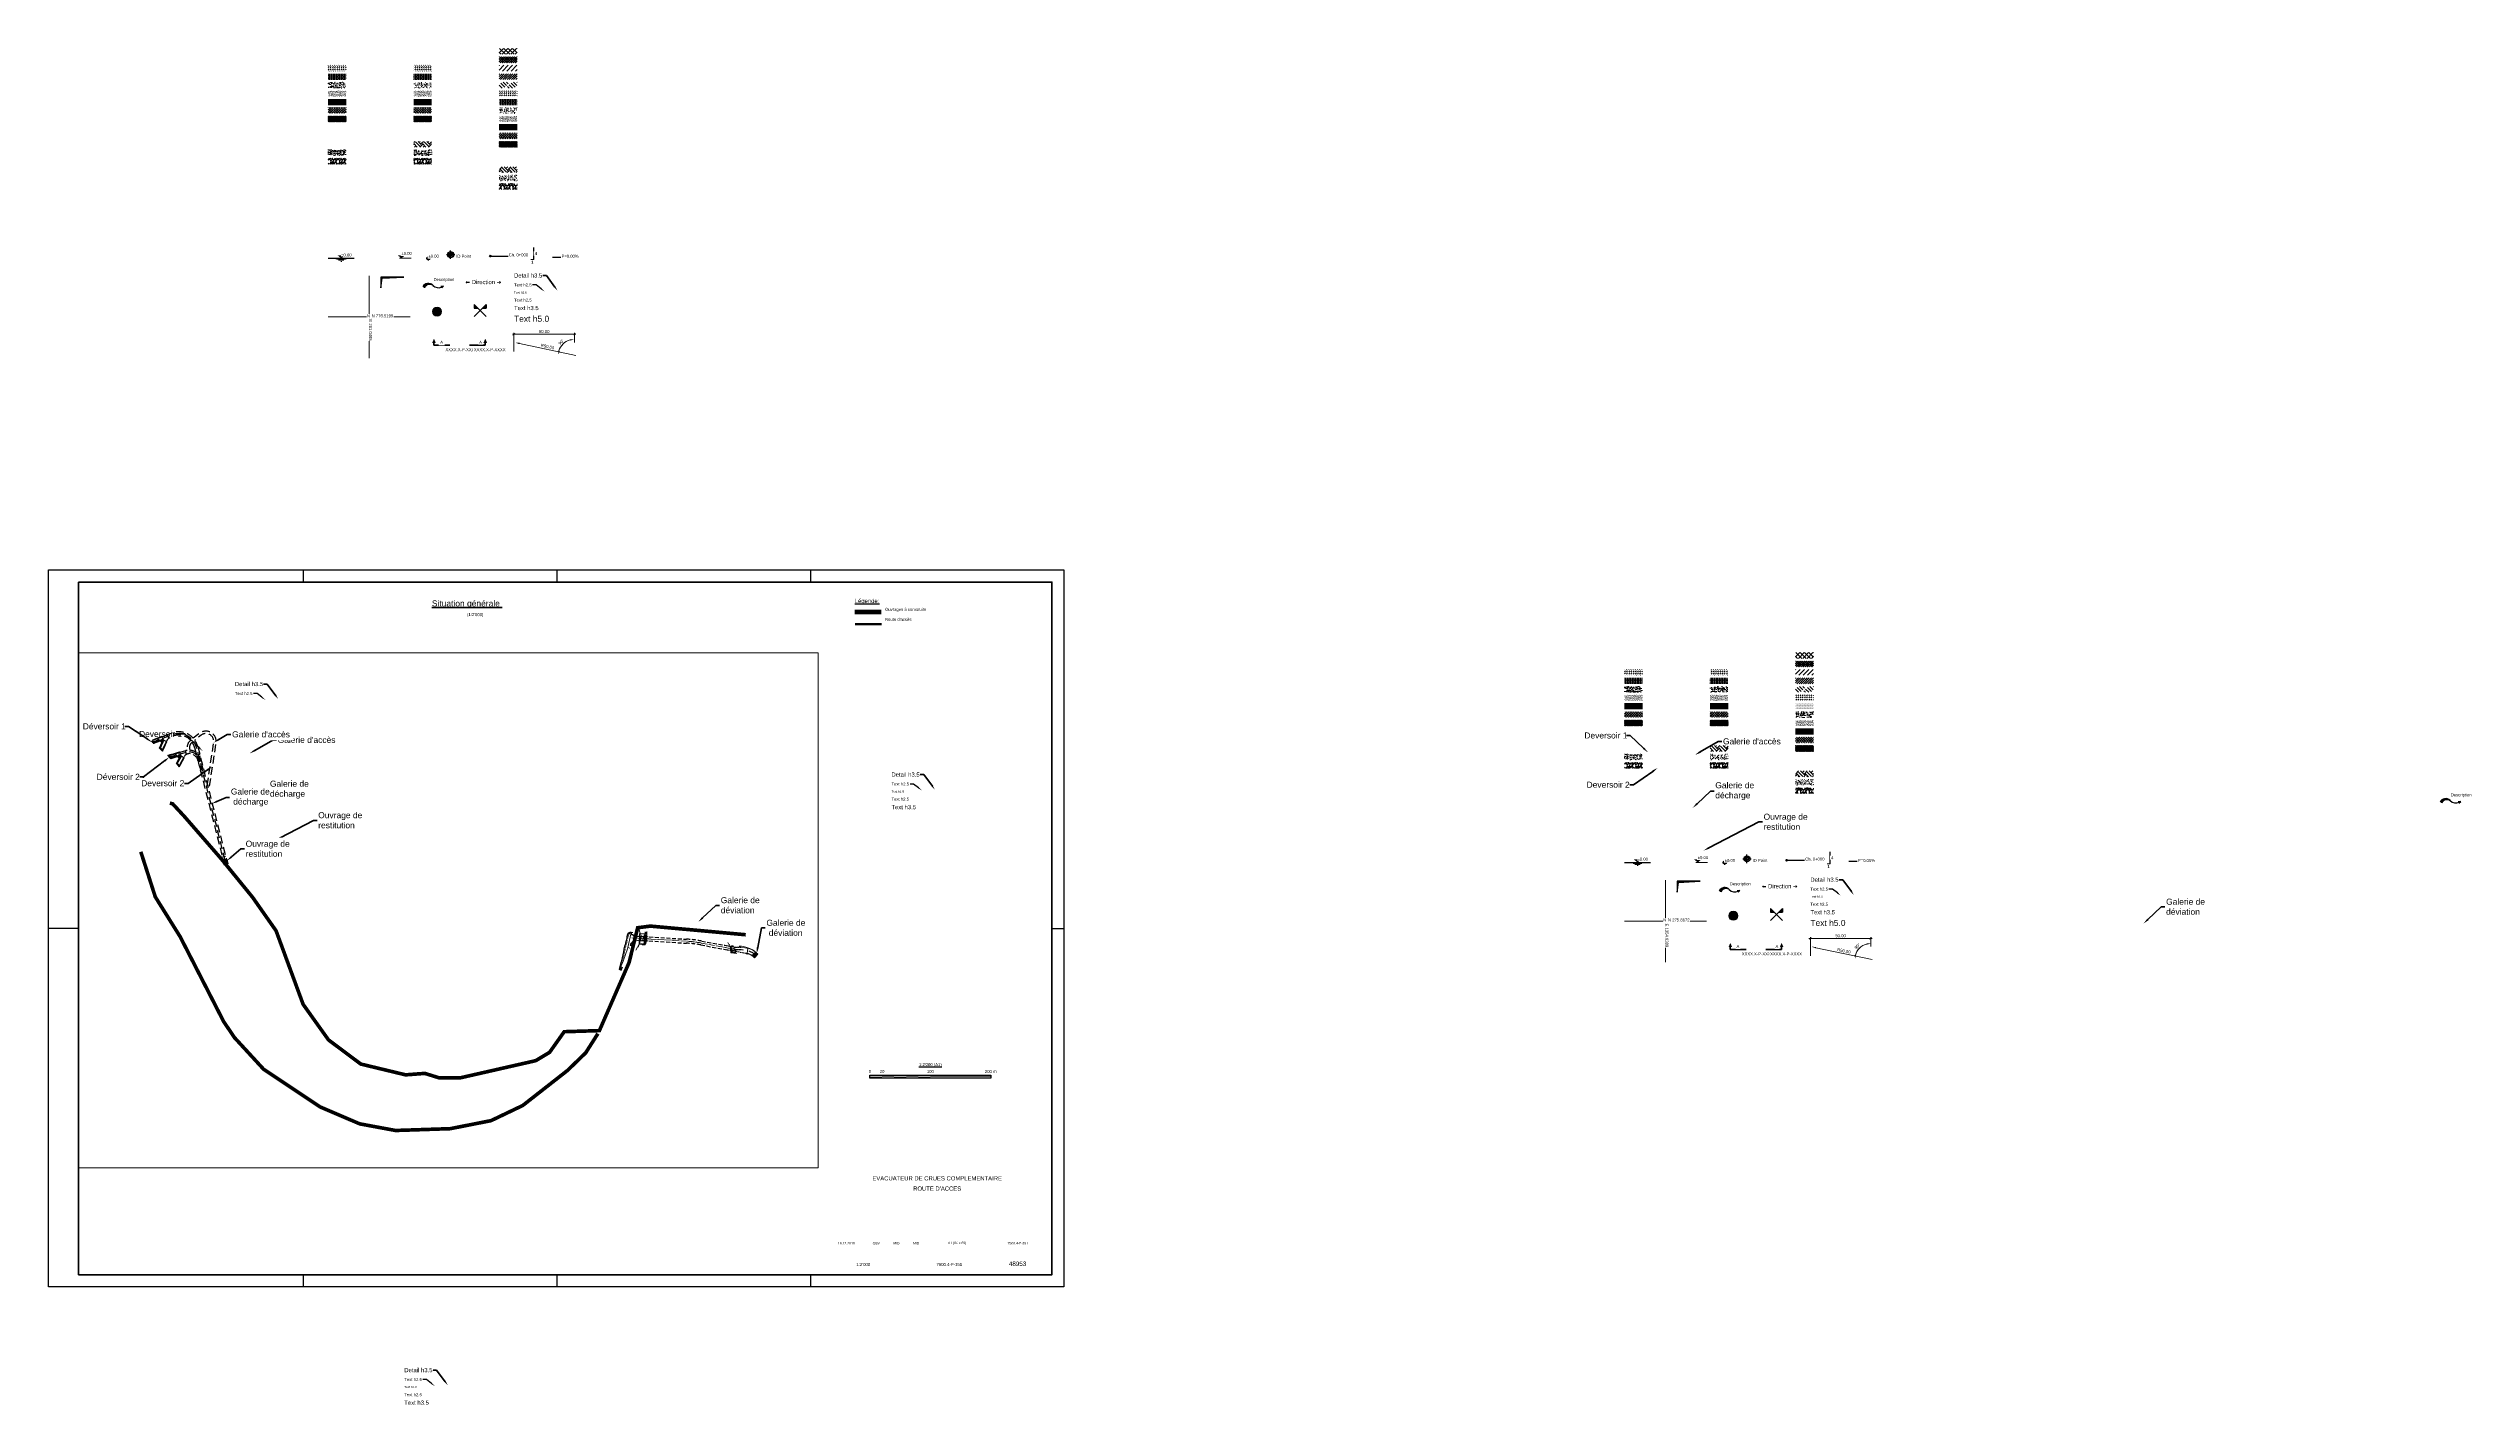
# Paper-space layout 'Présentation1' of a CAD drawing. Header units: millimetres. Extents: x 15 to 2022, y -126 to 999.
# The model-space entities are those that its viewports show. They can reach past a viewport. Long polylines and large blocks are cut down to what shows.
import ezdxf
from ezdxf import colors
from ezdxf.entities.mleader import LeaderData, LeaderLine
from ezdxf.enums import TextEntityAlignment as Align
from ezdxf.math import Vec2, Vec3

# ---------------------------------------------------------------- set-up
doc = ezdxf.new("R2018")
doc.units = ezdxf.units.MM
for name, pattern in [('ACAD_ISO04W100', [30, 24, -3, 0, -3]), ('NASCOSTA', [9.525, 6.35, -3.175]), ('NASCOSTA2', [4.7625, 3.175, -1.5875])]:
    doc.linetypes.add(name, pattern=pattern)
for name, color, linetype, lineweight in [('0__Dimension', 6, 'Continuous', 18), ('0__Symbol', 7, 'Continuous', 25), ('0__Text_1.8', 6, 'Continuous', 18), ('0__Text_2.5', 7, 'Continuous', 25), ('0__Text_3.5', 1, 'Continuous', 35), ('0__Text_5.0', 3, 'Continuous', 50), ('0_Col_253', 253, 'Continuous', 9), ('0_Col_255', 255, 'Continuous', 9), ('0_Col__Black_0.10', 2, 'Continuous', 9), ('0_Col__Black_0.18', 6, 'Continuous', 18), ('0_Col__Black_0.25', 7, 'Continuous', 25), ('0_Col__Black_0.35', 1, 'Continuous', 35), ('0_Col__Black_0.50', 3, 'Continuous', 50), ('0_Col__Black_0.70', 4, 'Continuous', 70), ('0_Col__Blue_0.25', 172, 'Continuous', 25), ('0_Hatch', 2, 'Continuous', 9)]:
    doc.layers.add(name, color=color, linetype=linetype, lineweight=lineweight)
for name, color, linetype in [('Assi', 6, 'ACAD_ISO04W100'), ('AUDIT_D_110509143130-0', 7, 'Continuous'), ('LIN010CO', 50, 'Continuous'), ('LIN010TR', 50, 'NASCOSTA'), ('LIN025CO', 7, 'Continuous'), ('LIN035CO', 1, 'Continuous'), ('LIN050CO', 3, 'Continuous'), ('LINCOLO-ROSSO-025', 10, 'Continuous'), ('LINCOLO-ROSSO-050', 20, 'Continuous'), ('pendenze', 2, 'Continuous'), ('TEXT035', 1, 'Continuous'), ('TEXT050', 3, 'Continuous'), ('TEXT070', 4, 'Continuous')]:
    doc.layers.add(name, color=color, linetype=linetype)
doc.styles.add('ARIAL', font='arial.ttf')
doc.styles.add('Lombardi', font='arial.ttf')
doc.linetypes.add('ROCCIA', pattern='A,0.25,[130,BERETTA.shx,S=0.1,R=0,X=0,Y=0],-0.2,0.25', length=0.7)
doc.dimstyles.new('Lo-Annotative', dxfattribs={"dimscale": 10, "dimtxt": 2.5, "dimasz": 2, "dimexe": 1.2, "dimexo": 3, "dimgap": 1, "dimtad": 1, "dimzin": 4, "dimdsep": 46, "dimtxsty": 'Lombardi', "dimblk": 'ARCHTICK', "dimcen": 0.9, "dimdle": 1.2, "dimclrd": 256, "dimclre": 256, "dimclrt": 256, "dimadec": 4, "dimazin": 2, "dimtfac": 1, "dimtix": 1, "dimtmove": 2, "dimatfit": 0, "dimfxl": 1, "dimtfill": 1, "dimtolj": 1, "dimtzin": 0, "dimlwd": -1, "dimlwe": -1, "dimarcsym": 0})
pattern_1 = [(45, (281.0485, 776.5199), (1e-16, 1.796051), [1.27, -1.27])]
pattern_2 = [(0, (281.0485, 776.51985), (0.3175, 0.635), [0, -0.635])]
pattern_3 = [(50, (281.0485, 776.52), (3.643693, -0.31878), [0.381, -4.191]), (355, (281.0485, 776.52), (-0.70487, 3.821137), [0.3048, -3.35281]), (100.4514, (281.352, 776.4933), (2.938825, 3.502355), [0.3238, -3.561805]), (46.1842, (281.0485, 777.536), (5.42158, -0.84085), [0.5715, -6.2865]), (96.6356, (281.5003, 777.466), (4.74808, 4.94852), [0.4857, -5.34271]), (351.1842, (281.0485, 777.536), (4.74808, 4.94852), [0.4572, -5.0292]), (21, (281.5565, 777.282), (3.032288, -2.045304), [0.381, -4.191]), (326, (281.5565, 777.282), (1.23604, 3.68376), [0.3048, -3.3528]), (71.4514, (281.809, 777.1114), (4.26833, 1.638455), [0.3238, -3.5618]), (37.5, (281.0485, 776.5199), (0.061772, 1.691101), [0, -3.31216, 0, -3.4036, 0, -3.3655]), (7.5, (281.0485, 776.5199), (1.336393, 2.003611), [0, -1.94056, 0, -3.23596, 0, -1.2827]), (327.5, (279.9156, 776.5199), (2.711812, -0.114575), [0, -1.27, 0, -3.9624, 0, -5.2578]), (317.5, (279.4076, 776.5199), (2.962584, 0.50853), [0, -1.651, 0, -2.63144, 0, -3.7338])]
pattern_4 = [(37.5, (281.0485, 776.51985), (-0.0320006, 0.9788265), [0, -0.77216, 0, -0.8636, 0, -0.8255]), (7.5, (281.0485, 776.5199), (0.8990466, 1.43365), [0, -0.41656, 0, -0.69596, 0, -0.2667]), (327.5, (280.4236, 776.51985), (1.5819847, 0.0028744), [0, -0.254, 0, -0.9144, 0, -1.1938]), (317.5, (280.4236, 776.5199), (1.527113, 0.445859), [0, -0.127, 0, -0.59944, 0, -0.6858])]
pattern_5 = [(0, (281.0485, 776.51985), (0, 0.635), [])]
pattern_6 = [(45, (281.0485, 776.5199), (-0.987828, 0.987828), [1.016, -0.381]), (135, (281.0485, 776.5199), (-0.987828, -0.987828), [1.016, -0.381])]
pattern_7 = [(273.01279, (280.04268, 782.69827), (3.59210244, -61.0657416), [0.68344, -67.66097]), (229.96974, (280.0786, 782.01577), (39.5131267, 46.69733202), [1.17281, -116.1081]), (177.51045, (279.32426, 781.11774), (75.4341514, -3.5921024), [0.82696, -81.86945]), (312.27369, (278.82137, 778.8188), (-68.2499465, 75.43415142), [1.06801, -105.732875]), (337.83365, (279.53979, 778.02853), (-61.06574162, 25.14471714), [1.04727, -103.67962]), (42.27369, (280.50965, 777.6334), (-75.43415142, -68.2499465), [1.06801, -105.732875]), (82.69424, (281.29992, 778.35182), (-10.77630734, -82.61835631), [1.41239, -139.82623]), (117.25533, (281.47952, 779.75274), (-53.88153672, 104.170971), [1.33344, -132.01051]), (166.42957, (280.86886, 780.93814), (-75.43415142, 17.96051224), [1.07163, -106.09109]), (220.23636, (279.82715, 781.1896), (43.1052294, 35.9210245), [1.22343, -59.94787]), (267.39744, (278.8932, 780.39932), (-3.59210245, -82.61835631), [1.582156, -156.633545]), (183.81407, (282.41347, 782.33906), (-46.6973318, -3.5921024), [0.54001, -53.46113]), (216.46923, (281.87465, 782.30314), (53.88153672, 39.51312694), [1.02736, -101.70928]), (270, (281.0485, 781.6925), (3.5921, -3.5921), [0.71842, -6.46579]), (248.1986, (280.366, 781.8721), (10.7763073, 25.1447171), [0.38688, -38.30124]), (336.8014, (280.2223, 781.5129), (-14.36841, 7.184205), [0.54713, -26.8095]), (75.96376, (280.7252, 781.29735), (3.5921024, 17.9605122), [0.88864, -28.7326]), (206.565, (280.9407, 782.1595), (10.776307, 3.592102), [0.64257, -15.4218]), (61.38954, (278.13887, 779.42945), (25.14471714, 46.69733183), [0.90018, -89.11765]), (115.34618, (278.56992, 780.2197), (25.14471714, -53.8815367), [0.7552, -74.76443]), (338.1986, (280.2223, 782.8779), (-25.1447171, 10.7763073), [0.77376, -37.91437]), (28.61046, (280.9407, 782.5905), (-46.69733183, -25.14471714), [0.90018, -89.11765]), (24.44395, (280.36597, 777.20235), (-25.1447171, -10.7763073), [0.86807, -42.53547]), (339.77514, (281.15623, 777.56156), (-57.4736392, 21.55261466), [0.72734, -72.00719]), (111.8014, (283.8503, 779.3217), (-10.7763073, 25.1447171), [0.77376, -37.91437]), (62.35402, (283.56294, 780.0401), (-32.32892203, -61.0657416), [0.85157, -84.30475]), (114.44395, (282.0902, 777.56156), (10.7763073, -25.1447171), [0.43404, -42.9695]), (146.30993, (283.6348, 779.1062), (-17.960512, 10.7763073), [0.25903, -25.64399]), (210.96376, (283.4193, 779.2498), (14.36841, 7.184205), [1.04727, -19.89811]), (231.009, (282.52123, 778.71103), (32.32892203, 39.51312693), [0.97053, -96.08273]), (348.6901, (281.0485, 780.974), (-10.776307, 3.592102), [0.73265, -17.58355]), (38.15723, (281.7669, 780.83037), (68.24994652, 53.88153673), [1.27911, -126.63202]), (105.9454, (282.7727, 781.62064), (10.7763073, -39.513127), [0.52302, -51.77878]), (135, (282.629, 782.1235), (-7.1842, 6e-16), [0.3048, -4.7752]), (165.25644, (282.34163, 778.74695), (39.5131269, -10.77630735), [0.70573, -69.86788]), (93.01279, (281.65913, 778.92656), (-3.59210244, 61.0657416), [1.36689, -66.97752]), (45, (281.5873, 780.2916), (6e-16, 7.1842), [1.3208, -3.7592]), (10.30485, (282.52123, 781.2255), (61.0657416, 10.7763074), [0.80322, -79.51863]), (299.0546, (283.3115, 781.3692), (10.7763073, -17.9605122), [0.73966, -36.2433]), (252.64598, (283.6707, 780.7226), (-32.32892204, -104.170971), [1.20429, -119.22493]), (220.42608, (283.3115, 779.57314), (-50.28943428, -43.10522938), [1.27406, -126.13169])]
pattern_8 = [(45, (281.0485, 776.52), (6e-16, 7.1842), [5.08, -5.08]), (45, (279.7014, 777.867), (6e-16, 7.1842), [5.08, -5.08]), (45, (278.3544, 779.214), (6e-16, 7.1842), [5.08, -5.08]), (135, (278.3544, 780.112), (-7.1842, 6e-16), [5.08, -5.08]), (135, (279.7014, 781.459), (-7.1842, 6e-16), [5.08, -5.08]), (135, (281.0485, 782.806), (-7.1842, 6e-16), [5.08, -5.08])]
pattern_9 = [(45, (281.04847, 776.51985), (-0.2245064, 0.2245064), [])]
pattern_10 = [(45, (1354.6389, 275.8672), (1e-16, 1.796051), [1.27, -1.27])]
pattern_11 = [(0, (1354.6389, 275.86716), (0.3175, 0.635), [0, -0.635])]
pattern_12 = [(50, (1354.639, 275.8672), (3.643693, -0.31878), [0.381, -4.191]), (355, (1354.639, 275.867), (-0.70487, 3.821137), [0.3048, -3.35281]), (100.4514, (1354.9425, 275.8406), (2.938825, 3.502355), [0.3238, -3.561805]), (46.1842, (1354.639, 276.883), (5.42158, -0.84085), [0.5715, -6.2865]), (96.6356, (1355.0907, 276.813), (4.74808, 4.94852), [0.4857, -5.34271]), (351.1842, (1354.639, 276.883), (4.74808, 4.94852), [0.4572, -5.0292]), (21, (1355.147, 276.6292), (3.032288, -2.045304), [0.381, -4.191]), (326, (1355.147, 276.629), (1.23604, 3.68376), [0.3048, -3.3528]), (71.4514, (1355.3996, 276.4587), (4.26833, 1.638455), [0.3238, -3.5618]), (37.5, (1354.6389, 275.8672), (0.061772, 1.691101), [0, -3.31216, 0, -3.4036, 0, -3.3655]), (7.5, (1354.6389, 275.8672), (1.336393, 2.003611), [0, -1.94056, 0, -3.23596, 0, -1.2827]), (327.5, (1353.506, 275.8672), (2.711812, -0.114575), [0, -1.27, 0, -3.9624, 0, -5.2578]), (317.5, (1352.998, 275.8672), (2.962584, 0.50853), [0, -1.651, 0, -2.63144, 0, -3.7338])]
pattern_13 = [(37.5, (1354.6389, 275.86716), (-0.0320006, 0.9788265), [0, -0.77216, 0, -0.8636, 0, -0.8255]), (7.5, (1354.6389, 275.8672), (0.8990466, 1.43365), [0, -0.41656, 0, -0.69596, 0, -0.2667]), (327.5, (1354.0141, 275.86716), (1.5819847, 0.0028744), [0, -0.254, 0, -0.9144, 0, -1.1938]), (317.5, (1354.014, 275.8672), (1.527113, 0.445859), [0, -0.127, 0, -0.59944, 0, -0.6858])]
pattern_14 = [(0, (1354.6389, 275.86716), (0, 0.635), [])]
pattern_15 = [(45, (1354.6389, 275.8672), (-0.987828, 0.987828), [1.016, -0.381]), (135, (1354.6389, 275.8672), (-0.987828, -0.987828), [1.016, -0.381])]
pattern_16 = [(273.01279, (1353.6331, 282.04557), (3.59210244, -61.0657416), [0.68344, -67.66097]), (229.96974, (1353.66903, 281.36307), (39.5131267, 46.69733202), [1.17281, -116.1081]), (177.51045, (1352.9147, 280.46505), (75.4341514, -3.5921024), [0.82696, -81.86945]), (312.27369, (1352.4118, 278.1661), (-68.2499465, 75.43415142), [1.06801, -105.732875]), (337.83365, (1353.13022, 277.37584), (-61.06574162, 25.14471714), [1.04727, -103.67962]), (42.27369, (1354.10008, 276.9807), (-75.43415142, -68.2499465), [1.06801, -105.732875]), (82.69424, (1354.89035, 277.69913), (-10.77630734, -82.61835631), [1.41239, -139.82623]), (117.25533, (1355.06995, 279.10005), (-53.88153672, 104.170971), [1.33344, -132.01051]), (166.42957, (1354.4593, 280.28544), (-75.43415142, 17.96051224), [1.07163, -106.09109]), (220.23636, (1353.4176, 280.5369), (43.1052294, 35.9210245), [1.22343, -59.94787]), (267.39744, (1352.48364, 279.74663), (-3.59210245, -82.61835631), [1.582156, -156.633545]), (183.81407, (1356.0039, 281.68636), (-46.6973318, -3.5921024), [0.54001, -53.46113]), (216.46923, (1355.46508, 281.65044), (53.88153672, 39.51312694), [1.02736, -101.70928]), (270, (1354.639, 281.0398), (3.5921, -3.5921), [0.71842, -6.46579]), (248.1986, (1353.9564, 281.2194), (10.7763073, 25.1447171), [0.38688, -38.30124]), (336.8014, (1353.8127, 280.8602), (-14.36841, 7.184205), [0.54713, -26.8095]), (75.96376, (1354.3156, 280.64465), (3.5921024, 17.9605122), [0.88864, -28.7326]), (206.565, (1354.5311, 281.5068), (10.776307, 3.592102), [0.64257, -15.4218]), (61.38954, (1351.7293, 278.77676), (25.14471714, 46.69733183), [0.90018, -89.11765]), (115.34618, (1352.16035, 279.56702), (25.14471714, -53.8815367), [0.7552, -74.76443]), (338.1986, (1353.8127, 282.2252), (-25.1447171, 10.7763073), [0.77376, -37.91437]), (28.61046, (1354.53114, 281.9378), (-46.69733183, -25.14471714), [0.90018, -89.11765]), (24.44395, (1353.9564, 276.54966), (-25.1447171, -10.7763073), [0.86807, -42.53547]), (339.77514, (1354.74666, 276.90887), (-57.4736392, 21.55261466), [0.72734, -72.00719]), (111.8014, (1357.44074, 278.669), (-10.7763073, 25.1447171), [0.77376, -37.91437]), (62.35402, (1357.15337, 279.38742), (-32.32892203, -61.0657416), [0.85157, -84.30475]), (114.44395, (1355.6806, 276.90887), (10.7763073, -25.1447171), [0.43404, -42.9695]), (146.30993, (1357.2252, 278.4535), (-17.960512, 10.7763073), [0.25903, -25.64399]), (210.96376, (1357.0097, 278.5972), (14.36841, 7.184205), [1.04727, -19.89811]), (231.009, (1356.11166, 278.05834), (32.32892203, 39.51312693), [0.97053, -96.08273]), (348.6901, (1354.6389, 280.3214), (-10.776307, 3.592102), [0.73265, -17.58355]), (38.15723, (1355.35732, 280.17768), (68.24994652, 53.88153673), [1.27911, -126.63202]), (105.9454, (1356.3631, 280.96794), (10.7763073, -39.513127), [0.52302, -51.77878]), (135, (1356.2194, 281.471), (-7.1842, 6e-16), [0.3048, -4.7752]), (165.25644, (1355.93206, 278.09426), (39.5131269, -10.77630735), [0.70573, -69.86788]), (93.01279, (1355.24956, 278.27386), (-3.59210244, 61.0657416), [1.36689, -66.97752]), (45, (1355.1777, 279.639), (6e-16, 7.1842), [1.3208, -3.7592]), (10.30485, (1356.11166, 280.5728), (61.0657416, 10.7763074), [0.80322, -79.51863]), (299.0546, (1356.9019, 280.7165), (10.7763073, -17.9605122), [0.73966, -36.2433]), (252.64598, (1357.26113, 280.06992), (-32.32892204, -104.170971), [1.20429, -119.22493]), (220.42608, (1356.90192, 278.92044), (-50.28943428, -43.10522938), [1.27406, -126.13169])]
pattern_17 = [(45, (1354.639, 275.867), (6e-16, 7.1842), [5.08, -5.08]), (45, (1353.292, 277.214), (6e-16, 7.1842), [5.08, -5.08]), (45, (1351.945, 278.561), (6e-16, 7.1842), [5.08, -5.08]), (135, (1351.945, 279.4593), (-7.1842, 6e-16), [5.08, -5.08]), (135, (1353.292, 280.8063), (-7.1842, 6e-16), [5.08, -5.08]), (135, (1354.639, 282.1533), (-7.1842, 6e-16), [5.08, -5.08])]
pattern_18 = [(45, (1354.6389, 275.86716), (-0.2245064, 0.2245064), [])]

# ---------------------------------------------------------------- blocks, each defined once
blk = doc.blocks.new('Titolo')
at = {"layer": 'LIN035CO', "style": 'ARIAL'}
for tag, p in [('DATA_MOD_C', (-180.6, 62)), ('DIS_MOD_C', (-155.3, 62)), ('VER_MOD_C', (-138.4, 62)), ('AP_MOD_C', (-121.9, 62)), ('DESCRIZIONE_MOD_C', (-67.6, 61.9)), ('DATA_MOD_B', (-180.6, 56)), ('DATA_MOD_A', (-180.6, 50)), ('DIS_MOD_B', (-155.3, 56)), ('DIS_MOD_A', (-155.3, 50)), ('VER_MOD_B', (-138.4, 56)), ('VER_MOD_A', (-138.4, 50)), ('AP_MOD_B', (-121.9, 56)), ('AP_MOD_A', (-121.9, 50)), ('DESCRIZIONE_MOD_B', (-67.6, 55.9)), ('DESCRIZIONE_MOD_A', (-67.6, 49.9))]:
    blk.add_attdef(tag, text='', height=2, dxfattribs=at).set_placement(p, align=Align.MIDDLE)
at = {"layer": 'TEXT035', "style": 'ARIAL'}
for tag, p in [('DATA_1_EMISSIONE', (-180.2, 36.1)), ('DIS.', (-155.5, 36.1)), ('VERIF.', (-138.8, 36.1)), ('APPR.', (-122.4, 36.1)), ('DIMENSIONI', (-88.5, 36.1)), ('SCALA', (-38.2, 36.1))]:
    blk.add_attdef(tag, text='', height=2, dxfattribs=at).set_placement(p, align=Align.MIDDLE)
for tag, p in [('NO._COMM.', (-171.9, 18.5)), ('NOME_FILE', (-105.5, 18.5))]:
    blk.add_attdef(tag, text='', height=2.5, dxfattribs=at).set_placement(p, align=Align.MIDDLE_LEFT)
at = {"layer": 'TEXT050', "style": 'ARIAL'}
blk.add_attdef('TITOLO_2.1', text='', height=3, dxfattribs=at).set_placement((-105, 72.6), align=Align.MIDDLE)
at = {"layer": 'TEXT070', "style": 'ARIAL'}
for tag, height, p in [('TIPO_PROGETTO_1', 4, (-105, 110.3)), ('TIPO_PROGETTO_2', 4, (-105, 104)), ('TITOLO_1.1', 3.5, (-105, 89.9)), ('TITOLO_1.2', 3.5, (-105, 81.4))]:
    blk.add_attdef(tag, text='', height=height, dxfattribs=at).set_placement(p, align=Align.MIDDLE)
for tag, p in [('NO._LO.', (-38.4, 19.1)), ('MOD.', (-17.3, 19.3))]:
    blk.add_attdef(tag, text='', height=3.7, dxfattribs=at).set_placement(p, align=Align.MIDDLE_CENTER)
blk = doc.blocks.new('A1')
at = {"layer": '0_Col__Black_0.25'}
for p, q in [((-630, 594), (-630, 584)), ((-420, 594), (-420, 584)), ((-210, 594), (-210, 584)), ((-816, 297), (-841, 297)), ((-10, 297), (0, 297)), ((-630, 10), (-630, 0)), ((-420, 10), (-420, 0)), ((-210, 10), (-210, 0))]:
    blk.add_line(p, q, dxfattribs=at)
blk.add_lwpolyline([(0, 594), (0, 0), (-841, 0), (-841, 594)], close=True, dxfattribs=at)
at = {"layer": '0_Col__Black_0.70'}
blk.add_lwpolyline([(-816, 584), (-816, 10), (-10, 10), (-10, 584)], close=True, dxfattribs=at)
blk = doc.blocks.new('A$C5817a9db')
blk.add_blockref('A1', (10, -10))
blk = doc.blocks.new('SYMMETRY')
for p, q in [((0.5, -0.5), (-0.5, 0.5)), ((-0.5, -0.5), (0.5, 0.5)), ((-0.5, 0.5), (-0.5, 0.2)), ((-0.5, 0.5), (-0.5, 0.2)), ((-0.5, 0.2), (-0.2, 0.2)), ((0.2, 0.2), (0.5, 0.2)), ((0.5, 0.5), (0.5, 0.2))]:
    blk.add_line(p, q)
for points in [[(-0.5, 0.5), (-0.2, 0.2), (-0.5, 0.2)], [(0.2, 0.2), (0.5, 0.2), (0.5, 0.5)]]:
    blk.add_solid(points)
blk = doc.blocks.new('*U28')
for p, q in [((-0.25, 0), (0, 0)), ((0, 0), (0, 1))]:
    blk.add_line(p, q)
at = {"insert": (-0.12, -0.22), "char_height": 0.25, "attachment_point": 5, "style": 'Lombardi', "bg_fill": 3, "box_fill_scale": 1.2, "bg_fill_color": 256, "bg_fill_transparency": 15991431}
blk.add_mtext('1', dxfattribs=at)
at = {"insert": (0.18, 0.5), "char_height": 0.25, "attachment_point": 5, "style": 'Lombardi', "bg_fill": 3, "box_fill_scale": 1.2, "bg_fill_color": 256, "bg_fill_transparency": 15991431}
blk.add_mtext('4', dxfattribs=at)
blk = doc.blocks.new('*U31')
blk.add_hatch(color=256).paths.add_polyline_path([(-0.3, 0.15), (-0.3, 0.29), (0, 0.15)])
for p, q in [((0, 0.15), (-1.81, 0.15)), ((-0.3, 0.15), (-0.3, 0.29)), ((-0.3, 0.29), (0, 0.15))]:
    blk.add_line(p, q)
at = {"lineweight": 30, "flags": 104}
blk.add_attdef('VALUE', text='', height=0.25, dxfattribs=at).set_placement((-1.06, 0.38), align=Align.MIDDLE_CENTER)
blk = doc.blocks.new('LEV_PLAN')
h = blk.add_hatch(color=256)
h.dxf.hatch_style = 1
h.paths.add_polyline_path([(-0.135, 0), (0, 0), (0, 0.135, 0.4142136)])
h.paths.add_polyline_path([(0, 0), (0, -0.135, 0.4142136), (0.135, 0)])
for p, q in [((-0.18, 0), (0.18, 0)), ((0, -0.18), (0, 0.18))]:
    blk.add_line(p, q)
blk.add_circle((0, 0), 0.135)
at = {"lineweight": 30, "flags": 106}
blk.add_attdef('VALUE', text='', height=0.25, dxfattribs=at).set_placement((0, 0.3), align=Align.BOTTOM_CENTER)
blk = doc.blocks.new('NUMBER')
at = {"layer": '0_Col_255'}
h = blk.add_hatch(color=256, dxfattribs=at)
edge = h.paths.add_edge_path()
edge.add_arc((0, 0), 0.375, 0, 360)
at = {"layer": '0_Col__Black_0.18'}
blk.add_circle((0, 0), 0.375, dxfattribs=at)
at = {"layer": '0__Text_3.5', "lineweight": 30, "flags": 106}
blk.add_attdef('NUMBER', text='', height=0.35, dxfattribs=at).set_placement((0, 0), align=Align.MIDDLE_CENTER)
blk = doc.blocks.new('_ArchTick')
at = {"color": 0, "linetype": 'ByBlock', "const_width": 0.15}
blk.add_lwpolyline([(-0.5, -0.5), (0.5, 0.5)], dxfattribs=at)
blk = doc.blocks.new('*D33')
at = {"layer": '0__Dimension', "transparency": 16777216}
for p, q in [((400.9, 747.9), (400.9, 763.4)), ((450.9, 755.5), (450.9, 763.4)), ((399.7, 762.2), (452.1, 762.2))]:
    blk.add_line(p, q, dxfattribs=at)
at = {"layer": '0__Dimension', "transparency": 16777216, "xscale": 2, "yscale": 2, "zscale": 2, "rotation": 180}
blk.add_blockref('_ArchTick', (400.9, 762.2), dxfattribs=at)
at = {"layer": '0__Dimension', "transparency": 16777216, "xscale": 2, "yscale": 2, "zscale": 2}
blk.add_blockref('_ArchTick', (450.9, 762.2), dxfattribs=at)
at = {"layer": '0__Dimension', "transparency": 16777216, "insert": (425.9, 764.5), "char_height": 2.5, "attachment_point": 5, "style": 'Lombardi', "bg_fill": 3, "box_fill_scale": 1.1, "bg_fill_color": 256, "bg_fill_true_color": 13158600, "bg_fill_transparency": 0}
blk.add_mtext('\\A1;50.00', dxfattribs=at)
blk = doc.blocks.new('VERTEX')
at = {"linetype": 'Continuous'}
h = blk.add_hatch(color=256, dxfattribs=at)
h.dxf.hatch_style = 1
h.paths.add_polyline_path([(-0.15, 0), (-0.25, 0, 0.414214), (0, -0.25), (0, -0.15, -0.414214)])
h.paths.add_polyline_path([(0.15, 0), (0.25, 0, 0.414214), (0, 0.25), (0, 0.15, -0.414214)])
for p, q in [((-0.35, 0), (0.35, 0)), ((0, -0.35), (0, 0.35))]:
    blk.add_line(p, q, dxfattribs=at)
for radius in [0.25, 0.15]:
    blk.add_circle((0, 0), radius, dxfattribs=at)
at = {"lineweight": 30, "flags": 104}
blk.add_attdef('ID_POINT', text='', height=0.35, dxfattribs=at).set_placement((0.47, 0), align=Align.MIDDLE_LEFT)
blk = doc.blocks.new('*U24')
h = blk.add_hatch(color=256)
h.dxf.hatch_style = 1
h.paths.add_polyline_path([(0.75, 0.03, -0.023136), (0.7, 0.07, 0.538102), (-0.12, -0.07), (0, 0), (0.01, -0.13, -0.509602)])
h.paths.add_polyline_path([(1.45, -0.07), (1.44, -0.14), (1.58, 0), (1.37, -0.04)])
for points in [[(0.01, -0.13), (0, 0), (-0.12, -0.07)], [(1.58, 0), (1.37, -0.04), (1.45, -0.07), (1.44, -0.14), (1.58, 0)]]:
    blk.add_lwpolyline(points)
for centre, radius, start, end in [((0.33, -0.27), 0.502, 42.6015, 155.7406), ((0.44, -0.32), 0.462, 47.9029, 155.9169), ((1.17, 0.49), 0.626, 222.6015, 296.7413)]:
    blk.add_arc(centre, radius, start, end)
at = {"layer": '0__Text_3.5', "lineweight": 30, "flags": 104}
blk.add_attdef('DESCRIPTION', text='', height=0.35, dxfattribs=at).set_placement((0.76, 0.67), align=Align.MIDDLE_CENTER)
blk = doc.blocks.new('*U22')
h = blk.add_hatch(color=256)
h.dxf.hatch_style = 1
h.paths.add_polyline_path([(-0.3, 0.25), (0, 0), (0.3, 0.25)])
at = {"layer": '0_Col__Black_0.10'}
for p, q in [((-0.45, -0.04), (0.45, -0.04)), ((-0.36, -0.08), (0.36, -0.08)), ((-0.21, -0.16), (0.21, -0.16)), ((-0.04, -0.25), (0.04, -0.25))]:
    blk.add_line(p, q, dxfattribs=at)
at = {"layer": '0_Col__Blue_0.25'}
for p, q in [((-1.07, 0), (0, 0)), ((0, 0), (1.07, 0))]:
    blk.add_line(p, q, dxfattribs=at)
at = {"lineweight": 30, "flags": 106}
blk.add_attdef('VALUE', text='', height=0.25, dxfattribs=at).set_placement((0, 0.4), align=Align.BOTTOM_CENTER)
blk = doc.blocks.new('*U27')
at = {"layer": '0_Col__Black_0.10'}
blk.add_line((-3.4, 0), (3.4, 0), dxfattribs=at)
at = {"layer": '0__Text_2.5', "lineweight": 30, "flags": 104}
for tag, p in [('VALUE_1', (-0.2, 0.225)), ('VALUE_2', (0.2, 0.225))]:
    blk.add_attdef(tag, text='', height=0.25, dxfattribs=at).set_placement(p, align=Align.MIDDLE_CENTER)
blk = doc.blocks.new('*U26')
at = {"layer": '0_Col__Black_0.10'}
blk.add_line((0, 3.4), (0, -3.4), dxfattribs=at)
at = {"layer": '0__Text_2.5', "lineweight": 30, "flags": 2}
for tag, p in [('VALUE_3', (0.225, 0.2)), ('VALUE_4', (0.225, -0.2))]:
    blk.add_attdef(tag, text='', height=0.25, rotation=270, dxfattribs=at).set_placement(p, align=Align.MIDDLE_CENTER)
blk = doc.blocks.new('*U29')
at = {"layer": '0_Col__Black_0.70'}
h = blk.add_hatch(color=256, dxfattribs=at)
h.dxf.hatch_style = 1
h.paths.add_polyline_path([(-0.15, 0.2), (0.15, 0.2), (0, 0.55)])
h = blk.add_hatch(color=256, dxfattribs=at)
h.dxf.hatch_style = 1
h.paths.add_polyline_path([(4.1, 0.2), (4.25, 0.55), (4.4, 0.2)])
for p, q in [((0, 0), (0, 0.2)), ((1.3, 0), (0, 0)), ((2.95, 0), (4.25, 0)), ((4.25, 0), (4.25, 0.2))]:
    blk.add_line(p, q, dxfattribs=at)
at = {"layer": '0__Text_1.8', "lineweight": 30, "flags": 104}
for tag, p in [('REFERENCE1', (0.95, -0.24)), ('REFERENCE2', (3.3, -0.24))]:
    blk.add_attdef(tag, text='', height=0.18, dxfattribs=at).set_placement(p, align=Align.MIDDLE_CENTER)
at = {"layer": '0__Text_3.5', "lineweight": 30, "flags": 104}
for tag, p in [('SECTION1', (0.51, 0.37)), ('SECTION2', (3.74, 0.37))]:
    blk.add_attdef(tag, text='', height=0.35, dxfattribs=at).set_placement(p, align=Align.MIDDLE_CENTER)
blk = doc.blocks.new('*U23')
h = blk.add_hatch(color=256)
h.dxf.hatch_style = 1
h.paths.add_polyline_path([(-0.3, 0.25), (0, 0), (0.3, 0.25)])
at = {"layer": '0_Col__Black_0.10'}
blk.add_line((-0.15, 0), (0.8, 0), dxfattribs=at)
at = {"lineweight": 30, "flags": 104}
blk.add_attdef('VALUE', text='', height=0.25, dxfattribs=at).set_placement((0, 0.53), align=Align.MIDDLE_CENTER)
blk = doc.blocks.new('*D38')
at = {"layer": '0__Dimension', "transparency": 16777216}
blk.add_line((450.9, 755.5), (450.9, 758), dxfattribs=at)
blk.add_arc((450.9, 744.9), 13.2, 105.2824, 164.7176, dxfattribs=at)
for points in [[(438.8, 748.3), (437.7, 748.4), (437.8, 744.9)], [(447.4, 758.1), (447.6, 757), (450.9, 758)]]:
    blk.add_solid(points, dxfattribs=at)
at = {"layer": '0__Dimension', "transparency": 16777216, "insert": (440, 755.8), "char_height": 2.5, "attachment_point": 5, "rotation": 45, "style": 'Lombardi', "bg_fill": 3, "box_fill_scale": 1.1, "bg_fill_color": 256, "bg_fill_true_color": 13158600, "bg_fill_transparency": 0}
blk.add_mtext('\\A1;90°', dxfattribs=at)
blk = doc.blocks.new('*D43')
at = {"layer": '0__Dimension', "transparency": 16777216}
blk.add_line((452.1, 744.6), (405.5, 754.6), dxfattribs=at)
blk.add_solid([(405.6, 755.2), (405.3, 754), (402, 755.3)], dxfattribs=at)
at = {"layer": '0__Dimension', "transparency": 16777216, "insert": (428.7, 752), "char_height": 2.5, "attachment_point": 5, "rotation": 347.9506, "style": 'Lombardi', "bg_fill": 3, "box_fill_scale": 1.1, "bg_fill_color": 256, "bg_fill_true_color": 13158600, "bg_fill_transparency": 0}
blk.add_mtext('\\A1;R50.00', dxfattribs=at)
blk = doc.blocks.new('*U25')
h = blk.add_hatch(color=256)
h.dxf.hatch_style = 1
h.paths.add_polyline_path([(0.05, -0.95), (0.15, -0.15), (1.95, -0.05), (0.05, -0.05)])
at = {"flags": 128}
blk.add_lwpolyline([(0.05, -0.95), (0.15, -0.15), (1.95, -0.05), (0.05, -0.05), (0.05, -0.95)], dxfattribs=at)
blk = doc.blocks.new('*U32')
blk.add_line((0, 0), (0, 2.34))
blk.add_circle((0, 0), 0.075)
at = {"lineweight": 30, "flags": 1}
blk.add_attdef('NUMBER', text='', height=0.25, rotation=90, dxfattribs=at).set_placement((-0.22, 1.53), align=Align.MIDDLE_CENTER)
blk = doc.blocks.new('*D50')
at = {"layer": '0__Dimension', "transparency": 16777216}
for p, q in [((1473.3, 261.5), (1525.7, 261.5)), ((1474.5, 247.2), (1474.5, 262.7)), ((1524.5, 254.8), (1524.5, 262.7))]:
    blk.add_line(p, q, dxfattribs=at)
at = {"layer": '0__Dimension', "transparency": 16777216, "xscale": 2, "yscale": 2, "zscale": 2, "rotation": 180}
blk.add_blockref('_ArchTick', (1474.5, 261.5), dxfattribs=at)
at = {"layer": '0__Dimension', "transparency": 16777216, "xscale": 2, "yscale": 2, "zscale": 2}
blk.add_blockref('_ArchTick', (1524.5, 261.5), dxfattribs=at)
at = {"layer": '0__Dimension', "transparency": 16777216, "insert": (1499.5, 263.8), "char_height": 2.5, "attachment_point": 5, "style": 'Lombardi', "bg_fill": 3, "box_fill_scale": 1.1, "bg_fill_color": 256, "bg_fill_true_color": 13158600, "bg_fill_transparency": 0}
blk.add_mtext('\\A1;50.00', dxfattribs=at)
blk = doc.blocks.new('*D55')
at = {"layer": '0__Dimension', "transparency": 16777216}
blk.add_line((1524.5, 254.8), (1524.5, 257.4), dxfattribs=at)
blk.add_arc((1524.5, 244.2), 13.2, 105.2824, 164.7176, dxfattribs=at)
for points in [[(1512.4, 247.6), (1511.3, 247.8), (1511.4, 244.2)], [(1521, 257.5), (1521.1, 256.3), (1524.5, 257.4)]]:
    blk.add_solid(points, dxfattribs=at)
at = {"layer": '0__Dimension', "transparency": 16777216, "insert": (1513.6, 255.1), "char_height": 2.5, "attachment_point": 5, "rotation": 45, "style": 'Lombardi', "bg_fill": 3, "box_fill_scale": 1.1, "bg_fill_color": 256, "bg_fill_true_color": 13158600, "bg_fill_transparency": 0}
blk.add_mtext('\\A1;90°', dxfattribs=at)
blk = doc.blocks.new('*D60')
at = {"layer": '0__Dimension', "transparency": 16777216}
blk.add_line((1525.7, 244), (1479.1, 253.9), dxfattribs=at)
blk.add_solid([(1479.2, 254.5), (1478.9, 253.4), (1475.6, 254.7)], dxfattribs=at)
at = {"layer": '0__Dimension', "transparency": 16777216, "insert": (1502.3, 251.3), "char_height": 2.5, "attachment_point": 5, "rotation": 347.9506, "style": 'Lombardi', "bg_fill": 3, "box_fill_scale": 1.1, "bg_fill_color": 256, "bg_fill_true_color": 13158600, "bg_fill_transparency": 0}
blk.add_mtext('\\A1;R50.00', dxfattribs=at)
blk = doc.blocks.new('*U169')
at = {"layer": '0__Text_2.5', "lineweight": 30, "flags": 106}
blk.add_attdef('SCALE', text='', height=2.5, dxfattribs=at).set_placement((0, -4.05), align=Align.TOP_CENTER)
at = {"layer": '0__Text_5.0', "style": 'Lombardi'}
blk.add_attdef('TITLE_FRA', text='', height=5, dxfattribs=at).set_placement((0, 0), align=Align.BOTTOM_CENTER)
blk = doc.blocks.new('*U171')
at = {"layer": '0_Col__Black_0.25', "const_width": 1.2, "flags": 128}
for points in [[(-104.1, 22), (-114.1, 22)], [(-94.1, 23.2), (-104.1, 23.2)], [(-84.1, 22), (-94.1, 22)], [(-74.1, 23.2), (-84.1, 23.2)], [(-64.1, 22), (-74.1, 22)], [(-64.1, 23.2), (-14.1, 23.2)]]:
    blk.add_lwpolyline(points, dxfattribs=at)
at = {"layer": '0_Col__Black_0.25', "flags": 128}
blk.add_lwpolyline([(-114.1, 21.4), (-114.1, 23.8), (-14.1, 23.8), (-14.1, 21.4)], close=True, dxfattribs=at)
at = {"layer": '0__Text_2.5', "style": 'Lombardi'}
for s, p in [('0', (-114.1, 27)), ('20', (-104.1, 27)), ('100', (-64.1, 27)), ('200 m', (-14.1, 27))]:
    blk.add_text(s, height=2.5, dxfattribs=at).set_placement(p, align=Align.MIDDLE_CENTER)
blk.add_attdef("1:2'000", text='', height=2.5, dxfattribs=at).set_placement((-64.1, 32.7), align=Align.MIDDLE_CENTER)
blk = doc.blocks.new('TR')
at = {"layer": 'LINCOLO-ROSSO-025', "lineweight": 0}
blk.add_line((0, 0), (-3.2, 1.2), dxfattribs=at)
blk.add_lwpolyline([(-3.2, 1.2), (-1.8, 6.1), (-0.6, 11), (0.3, 14.5), (0.6, 15.8), (1.8, 20.7), (3, 25.6), (3, 25.7), (3.9, 30.4), (4.8, 35.3), (4.8, 35.6), (5, 37.3), (5.8, 39.9), (7.2, 44.7), (7.4, 45.5), (8.3, 49.3), (9.5, 54.1), (9.8, 55.4), (10.4, 58.7), (10.4, 58.9, -0.414151), (16.7, 63.3), (19.7, 62.7)], format="xyb", dxfattribs=at)
at = {"layer": 'LINCOLO-ROSSO-025', "lineweight": 0, "elevation": 543.4}
for points in [[(6.1, 41), (8.5, 40.3)], [(6.4, 41.9), (7.3, 41.6)], [(6.6, 42.9), (9, 42.2)], [(7.5, 45.8), (8.4, 45.5)], [(7.7, 46.7), (10.1, 46.2)], [(7.9, 47.7), (8.9, 47.5)], [(8.1, 48.7), (10.6, 48.1)], [(8.4, 49.7), (9.4, 49.4)], [(8.6, 50.6), (11, 50)], [(8.8, 51.6), (9.8, 51.4)], [(9.1, 52.6), (11.5, 52)], [(9.3, 53.5), (10.3, 53.3)], [(9.5, 54.5), (12, 53.9)], [(16.7, 63.3), (16.6, 62.3)], [(-1.6, 6.8), (-0.6, 6.6)], [(-1.3, 7.8), (-0.2, 7.5)], [(-1.1, 8.8), (-0.1, 8.5)], [(-0.9, 9.8), (0.6, 9.4)], [(-0.6, 10.7), (0.3, 10.5)], [(0.8, 16.6), (1.7, 16.3)], [(1, 17.5), (3.4, 16.9)], [(1.2, 18.5), (2.2, 18.2)], [(1.5, 19.5), (3.9, 18.9)], [(1.7, 20.4), (2.7, 20.2)], [(2, 21.4), (4.4, 20.8)], [(2.2, 22.4), (3.2, 22.2)], [(2.4, 23.3), (4.9, 22.8)], [(2.7, 24.3), (3.6, 24.1)], [(2.9, 25.3), (5.3, 24.7)], [(3.1, 26.3), (4.1, 26.1)], [(3.3, 27.3), (5.7, 26.8)], [(3.5, 28.2), (4.5, 28.1)], [(3.7, 29.2), (6.1, 28.8)], [(3.8, 30.2), (4.8, 30)], [(4, 31.2), (6.5, 30.7)], [(4.2, 32.2), (5.2, 32)], [(4.4, 33.2), (6.8, 32.7)], [(4.6, 34.1), (5.6, 34)], [(4.8, 35.1), (7.2, 34.7)], [(4.9, 36.1), (5.9, 36)], [(5, 37.1), (7.5, 36.9)], [(5.3, 38.1), (6.2, 37.8)], [(5.5, 39), (7.9, 38.3)], [(5.8, 40), (6.8, 39.7)]]:
    blk.add_lwpolyline(points, dxfattribs=at)
at = {"layer": 'LINCOLO-ROSSO-025', "lineweight": 0}
for points in [[(6.9, 43.8), (7.9, 43.6)], [(7.2, 44.8), (9.6, 44.1)], [(9.8, 55.5), (10.8, 55.3)], [(10, 56.5), (12.4, 56)], [(10.1, 57.5), (11.1, 57.3)], [(10.3, 58.4), (12.8, 58)], [(10.5, 59.4), (11.5, 59.1)], [(10.9, 60.4), (13.1, 59.2)], [(11.4, 61.2), (12.2, 60.6)], [(12.1, 61.9), (13.8, 60.1)], [(12.9, 62.5), (13.4, 61.7)], [(13.8, 63), (14.7, 60.7)], [(14.7, 63.3), (14.9, 62.3)], [(15.7, 63.4), (15.7, 60.9)], [(17.7, 63.1), (17.3, 60.6)], [(18.7, 62.9), (18.5, 61.9)], [(-0.4, 11.7), (1.3, 11.3)], [(-0.2, 12.7), (0.8, 12.4)], [(0.1, 13.6), (2.1, 13.2)], [(0.3, 14.6), (1.3, 14.4)], [(0.5, 15.6), (2.8, 15)]]:
    blk.add_lwpolyline(points, dxfattribs=at)
blk = doc.blocks.new('A$Cc31a4c0c')
at = {"layer": '0__Text_3.5'}
ml = blk.add_multileader_mtext('Standard', dxfattribs=at)
ml.set_content('Deversoir 1', color=256, style='Lombardi')
ml.set_leader_properties(color=256, linetype='ByLayer', lineweight=-1)
ml.build(insert=Vec2(0, 0))
ml.multileader.update_dxf_attribs({"text_left_attachment_type": 2, "text_right_attachment_type": 2, "dogleg_length": 0.3, "arrow_head_size": 5})
ctx = ml.context
ctx.base_point, ctx.char_height, ctx.arrow_head_size, ctx.landing_gap_size, ctx.plane_origin = Vec3(74, 458.1), 5, 5, 1, Vec3(116.1, 383.9)
ctx.left_attachment, ctx.right_attachment = 2, 2
notes = []
notes.append((ctx, [(0, (1, 1, 0), (112.9, 458.1), (-1, 0), 3, [(0, [(127.6, 444.1)], 0, [])])]))
ctx.mtext.insert, ctx.mtext.flow_direction = Vec3(75, 460.6), 5
ctx.mtext.has_bg_fill, ctx.mtext.bg_color, ctx.mtext.bg_scale_factor, ctx.mtext.bg_transparency, ctx.mtext.use_window_bg_color = 1, -1073741824, 1.5, 0, 1
ml = blk.add_multileader_mtext('Standard', dxfattribs=at)
ml.set_content("Galerie d'accès", color=256, style='Lombardi')
ml.set_leader_properties(color=256, linetype='ByLayer', lineweight=-1)
ml.build(insert=Vec2(0, 0))
ml.multileader.update_dxf_attribs({"text_left_attachment_type": 2, "text_right_attachment_type": 2, "dogleg_length": 0.3, "arrow_head_size": 5})
ctx = ml.context
ctx.base_point, ctx.char_height, ctx.arrow_head_size, ctx.landing_gap_size, ctx.plane_origin = Vec3(188.8, 453.1), 5, 5, 1, Vec3(147.1, 392.2)
ctx.left_attachment, ctx.right_attachment = 2, 2
notes.append((ctx, [(1, (1, 1, 0), (185.8, 453.1), (1, 0), 3, [(0, [(166.6, 442)], 0, [])])]))
ctx.mtext.insert, ctx.mtext.flow_direction = Vec3(189.8, 455.7), 5
ctx.mtext.has_bg_fill, ctx.mtext.bg_color, ctx.mtext.bg_scale_factor, ctx.mtext.bg_transparency, ctx.mtext.use_window_bg_color = 1, -1073741824, 1.5, 0, 1
ml = blk.add_multileader_mtext('Standard', dxfattribs=at)
ml.set_content('Deversoir 2', color=256, style='Lombardi')
ml.set_leader_properties(color=256, linetype='ByLayer', lineweight=-1)
ml.build(insert=Vec2(0, 0))
ml.multileader.update_dxf_attribs({"text_left_attachment_type": 2, "text_right_attachment_type": 2, "dogleg_length": 0.3, "arrow_head_size": 5})
ctx = ml.context
ctx.base_point, ctx.char_height, ctx.arrow_head_size, ctx.landing_gap_size, ctx.plane_origin = Vec3(75.8, 417.2), 5, 5, 1, Vec3(107.4, 395.3)
ctx.left_attachment, ctx.right_attachment = 2, 2
notes.append((ctx, [(0, (1, 1, 0), (115.6, 417.2), (-1, 0), 3, [(0, [(135.8, 431.2)], 0, [])])]))
ctx.mtext.insert, ctx.mtext.flow_direction = Vec3(76.8, 419.8), 5
ctx.mtext.has_bg_fill, ctx.mtext.bg_color, ctx.mtext.bg_scale_factor, ctx.mtext.bg_transparency, ctx.mtext.use_window_bg_color = 1, -1073741824, 1.5, 0, 1
ml = blk.add_multileader_mtext('Standard', dxfattribs=at)
ml.set_content('Ouvrage de \\Prestitution', color=256, style='Lombardi')
ml.set_leader_properties(color=256, linetype='ByLayer', lineweight=-1)
ml.build(insert=Vec2(0, 0))
ml.multileader.update_dxf_attribs({"text_left_attachment_type": 2, "text_right_attachment_type": 2, "dogleg_length": 0.3, "arrow_head_size": 5})
ctx = ml.context
ctx.base_point, ctx.char_height, ctx.arrow_head_size, ctx.landing_gap_size, ctx.plane_origin = Vec3(222.4, 386.5), 5, 5, 1, Vec3(154.2, 312.9)
ctx.left_attachment, ctx.right_attachment = 2, 2
notes.append((ctx, [(1, (1, 1, 0), (219.4, 386.5), (1, 0), 3, [(0, [(173.7, 362.6)], 0, [])])]))
ctx.mtext.insert, ctx.mtext.flow_direction = Vec3(223.4, 393.3), 5
ctx.mtext.has_bg_fill, ctx.mtext.bg_color, ctx.mtext.bg_scale_factor, ctx.mtext.bg_transparency, ctx.mtext.use_window_bg_color = 1, -1073741824, 1.5, 0, 1
ml = blk.add_multileader_mtext('Standard', dxfattribs=at)
ml.set_content('Galerie de \\Pdéviation', color=256, style='Lombardi')
ml.set_leader_properties(color=256, linetype='ByLayer', lineweight=-1)
ml.build(insert=Vec2(0, 0))
ml.multileader.update_dxf_attribs({"text_left_attachment_type": 2, "text_right_attachment_type": 2, "dogleg_length": 0.3, "arrow_head_size": 5})
ctx = ml.context
ctx.base_point, ctx.char_height, ctx.arrow_head_size, ctx.landing_gap_size, ctx.plane_origin = Vec3(555.8, 316.1), 5, 5, 1, Vec3(522.7, 252.5)
ctx.left_attachment, ctx.right_attachment = 2, 2
notes.append((ctx, [(1, (1, 1, 0), (552.8, 316.1), (1, 0), 3, [(0, [(538.1, 302.3)], 0, [])])]))
ctx.mtext.insert, ctx.mtext.flow_direction = Vec3(556.8, 322.9), 5
ctx.mtext.has_bg_fill, ctx.mtext.bg_color, ctx.mtext.bg_scale_factor, ctx.mtext.bg_transparency, ctx.mtext.use_window_bg_color = 1, -1073741824, 1.5, 0, 1
for ctx, leaders in notes:
    for number, flags, end, landing, length, lines in leaders:
        leader = LeaderData()
        leader.index, (leader.has_last_leader_line, leader.has_dogleg_vector, leader.attachment_direction) = number, flags
        leader.last_leader_point, leader.dogleg_vector, leader.dogleg_length = Vec3(end), Vec3(landing), length
        for number, points, colour, breaks in lines:
            line = LeaderLine()
            line.index, line.vertices, line.color, line.breaks = number, Vec3.list(points), colors.encode_raw_color(colour), breaks
            leader.lines.append(line)
        ctx.leaders.append(leader)
ml = blk.add_multileader_mtext('Standard', dxfattribs=at)
ml.set_content('Galerie de \\Pdécharge', color=256, style='Lombardi')
ml.set_leader_properties(color=256, linetype='ByLayer', lineweight=-1)
ml.build(insert=Vec2(0, 0))
ml.multileader.update_dxf_attribs({"text_left_attachment_type": 2, "text_right_attachment_type": 2, "dogleg_length": 0.3, "arrow_head_size": 5})
ctx = ml.context
ctx.base_point, ctx.char_height, ctx.arrow_head_size, ctx.landing_gap_size, ctx.plane_origin = Vec3(182.4, 411.9), 5, 5, 1, Vec3(149.3, 348.3)
ctx.left_attachment, ctx.right_attachment = 2, 2
notes = []
notes.append((ctx, [(1, (1, 1, 0), (179.4, 411.9), (1, 0), 3, [(0, [(164.7, 398.1)], 0, [])])]))
ctx.mtext.insert, ctx.mtext.flow_direction = Vec3(183.4, 419.4), 5
ctx.mtext.has_bg_fill, ctx.mtext.bg_color, ctx.mtext.bg_scale_factor, ctx.mtext.bg_transparency, ctx.mtext.use_window_bg_color = 1, -1073741824, 1.5, 0, 1
for ctx, leaders in notes:
    for number, flags, end, landing, length, lines in leaders:
        leader = LeaderData()
        leader.index, (leader.has_last_leader_line, leader.has_dogleg_vector, leader.attachment_direction) = number, flags
        leader.last_leader_point, leader.dogleg_vector, leader.dogleg_length = Vec3(end), Vec3(landing), length
        for number, points, colour, breaks in lines:
            line = LeaderLine()
            line.index, line.vertices, line.color, line.breaks = number, Vec3.list(points), colors.encode_raw_color(colour), breaks
            leader.lines.append(line)
        ctx.leaders.append(leader)
blk = doc.blocks.new('gthz')
at = {"layer": '0__Text_1.8', "insert": (-5.1, -195.7), "char_height": 1.8, "attachment_point": 7, "style": 'Lombardi', "bg_fill": 3, "box_fill_scale": 1.2, "bg_fill_color": 256, "bg_fill_transparency": 0}
blk.add_mtext('Text h1.8', dxfattribs=at)
at = {"layer": '0__Text_2.5', "insert": (-5.1, -202.4), "char_height": 2.5, "attachment_point": 7, "style": 'Lombardi', "bg_fill": 3, "box_fill_scale": 1.2, "bg_fill_color": 256, "bg_fill_transparency": 0}
blk.add_mtext('Text h2.5', dxfattribs=at)
at = {"layer": '0__Text_3.5', "insert": (-5.1, -209.5), "char_height": 3.5, "attachment_point": 7, "style": 'Lombardi', "bg_fill": 3, "box_fill_scale": 1.2, "bg_fill_color": 256, "bg_fill_transparency": 0}
blk.add_mtext('\\A1;Text h{\\H1x;3.5}', dxfattribs=at)
at = {"layer": '0__Text_2.5'}
ml = blk.add_multileader_mtext('Standard', dxfattribs=at)
ml.set_content('Text h2.5', color=256, style='Lombardi')
ml.set_leader_properties(color=256, linetype='ByLayer', lineweight=-1)
ml.build(insert=Vec2(0, 0))
ml.multileader.update_dxf_attribs({"text_left_attachment_type": 2, "text_right_attachment_type": 2, "dogleg_length": 0.3, "arrow_head_size": 3.5})
ctx = ml.context
ctx.base_point, ctx.char_height, ctx.arrow_head_size, ctx.landing_gap_size, ctx.plane_origin = Vec3(-6.1, -188.6), 2.5, 3.5, 1, Vec3(11.4, -217.6)
ctx.left_attachment, ctx.right_attachment = 2, 2
notes = []
notes.append((ctx, [(0, (1, 1, 0), (13.3, -188.6), (-1, 0), 3, [(0, [(20.1, -193.9)], 0, [])])]))
ctx.mtext.insert, ctx.mtext.flow_direction = Vec3(-5.1, -187.3), 5
at = {"layer": '0__Text_3.5'}
ml = blk.add_multileader_mtext('Standard', dxfattribs=at)
ml.set_content('Detail h3.5', color=256, style='Lombardi')
ml.set_leader_properties(color=256, linetype='ByLayer', lineweight=-1)
ml.build(insert=Vec2(0, 0))
ml.multileader.update_dxf_attribs({"text_left_attachment_type": 2, "text_right_attachment_type": 2, "dogleg_length": 0.3, "arrow_head_size": 3.5})
ctx = ml.context
ctx.base_point, ctx.char_height, ctx.arrow_head_size, ctx.landing_gap_size, ctx.plane_origin = Vec3(-6.1, -180.7), 3.5, 3.5, 1, Vec3(11.4, -243.1)
ctx.left_attachment, ctx.right_attachment = 2, 2
notes.append((ctx, [(0, (1, 1, 0), (21.7, -180.7), (-1, 0), 3, [(0, [(30.9, -193.3)], 0, [])])]))
ctx.mtext.insert, ctx.mtext.flow_direction = Vec3(-5.1, -179), 5
for ctx, leaders in notes:
    for number, flags, end, landing, length, lines in leaders:
        leader = LeaderData()
        leader.index, (leader.has_last_leader_line, leader.has_dogleg_vector, leader.attachment_direction) = number, flags
        leader.last_leader_point, leader.dogleg_vector, leader.dogleg_length = Vec3(end), Vec3(landing), length
        for number, points, colour, breaks in lines:
            line = LeaderLine()
            line.index, line.vertices, line.color, line.breaks = number, Vec3.list(points), colors.encode_raw_color(colour), breaks
            leader.lines.append(line)
        ctx.leaders.append(leader)

msp = doc.modelspace()

# ---------------------------------------------------------------- linework, layer by layer
at = {"color": 30, "true_color": 0xf26722, "const_width": 6}
for points in [[(62419.7, 108621.4), (62424.4, 108619.9), (62443.6, 108599.2), (62505.6, 108527.9), (62556.7, 108465.1), (62595.6, 108409.6), (62640.4, 108287.7), (62682.5, 108228.7), (62735.9, 108188.8), (62810.1, 108170.9), (62842, 108173.3), (62865.7, 108165.9), (62900.5, 108165.9), (63025.6, 108194.4), (63048.6, 108208.2), (63072.8, 108242.4), (63131.1, 108244.2), (63180.2, 108356.9), (63194.5, 108414.7), (63215.6, 108417.4), (63373.5, 108403.1)], [(63128.6, 108239.2), (63108.4, 108207.4), (63078.4, 108178.3), (63004.1, 108120.1), (62951.6, 108095), (62884.1, 108081.7), (62793.4, 108078.7), (62734.1, 108089.7), (62668.4, 108117.8), (62574.8, 108180.3), (62526.8, 108232.5), (62508.8, 108259.1), (62477.1, 108321), (62436.6, 108400), (62410, 108442.6), (62395.5, 108465.9), (62371.5, 108540.6)]]:
    msp.add_lwpolyline(points, dxfattribs=at)
at = {"layer": '0_Col__Black_0.35'}
msp.add_line((63183.2, 108403.8), (63186.2, 108403.2), dxfattribs=at)
at = {"layer": '0_Col__Black_0.35', "linetype": 'Continuous', "lineweight": 0, "flags": 128}
msp.add_lwpolyline([(63348.8, 108377.3), (63348.1, 108377.4)], dxfattribs=at)
at = {"layer": 'Assi', "color": 10, "lineweight": 0, "ltscale": 0.1}
for p, q in [((63185, 108397.8), (63216.9, 108395.9)), ((63203.9, 108396.7), (63275.3, 108392.4)), ((63299.9, 108389.4), (63344.7, 108381.1)), ((63344.6, 108381.1), (63337.7, 108382.4)), ((63344.6, 108381.1), (63358.4, 108378.5)), ((63358.4, 108378.5), (63369.2, 108378)), ((63387.1, 108371.4), (63390.8, 108368))]:
    msp.add_line(p, q, dxfattribs=at)
for centre, radius, start, end in [((63263.3, 108192.8), 200, 79.4608, 86.5664), ((63374.2, 108357.5), 19, 47.1488, 79.4608)]:
    msp.add_arc(centre, radius, start, end, dxfattribs=at)
at = {"layer": 'AUDIT_D_110509143130-0', "linetype": 'ROCCIA', "lineweight": 0}
for p, q in [((63195.5, 108382.7), (63196.2, 108385.7)), ((63343.9, 108390.1), (63345.7, 108387.2)), ((63345.7, 108387.2), (63346.1, 108387.4)), ((63346.1, 108387.4), (63347.8, 108383.9)), ((63347.8, 108383.9), (63349.7, 108374.7)), ((63347.8, 108383.9), (63348.8, 108373.1)), ((63348.8, 108373.1), (63358.5, 108372.1)), ((63356.3, 108373), (63358.5, 108372.1))]:
    msp.add_line(p, q, dxfattribs=at)
msp.add_lwpolyline([(63196.2, 108385.7), (63197.4, 108387.9), (63205.6, 108387.4), (63206.8, 108408.1)], dxfattribs=at)
at = {"layer": 'LIN010CO', "color": 10, "lineweight": 0}
for p, q in [((63348.5, 108376.4), (63349.3, 108376.6)), ((63348.5, 108376.1), (63349, 108376.2)), ((63348.5, 108375.8), (63349.4, 108376)), ((63348.5, 108375.8), (63349.4, 108376)), ((63348.5, 108375.8), (63349.4, 108376)), ((63348.5, 108375.5), (63349.2, 108375.6)), ((63348.6, 108375.2), (63349.6, 108375.4)), ((63348.6, 108374.9), (63349.3, 108375)), ((63348.6, 108374.6), (63349.7, 108374.8)), ((63349.7, 108374), (63348.8, 108373.1)), ((63350.4, 108372.9), (63350.6, 108373.9)), ((63350.7, 108372.9), (63350.9, 108373.7)), ((63351, 108372.8), (63351.2, 108373.8)), ((63351.3, 108372.8), (63351.5, 108373.6)), ((63351.6, 108372.8), (63351.8, 108373.6)), ((63351.9, 108372.8), (63352, 108373.4)), ((63352.2, 108372.7), (63352.4, 108373.5)), ((63375.6, 108372.5), (63377.1, 108380.3)), ((63384.4, 108369.5), (63388.7, 108365.8)), ((63385, 108370.2), (63389.4, 108366.5)), ((63385.7, 108371), (63390.1, 108367.2)), ((63386.8, 108366.8), (63388.3, 108365.4)), ((63387.1, 108372.5), (63391.5, 108368.8)), ((63387.4, 108367.5), (63389, 108366.2)), ((63387.8, 108373.2), (63392.1, 108369.5)), ((63388.1, 108368.3), (63389.7, 108366.9)), ((63388.5, 108373.9), (63392.8, 108370.2)), ((63388.7, 108369), (63390.4, 108367.6)), ((63389.5, 108369.8), (63391.1, 108368.4)), ((63390.2, 108370.5), (63391.8, 108369.2)), ((63390.9, 108371.3), (63392.5, 108369.9)), ((63391.5, 108372), (63393.2, 108370.6))]:
    msp.add_line(p, q, dxfattribs=at)
at = {"layer": 'LIN010CO', "color": 10, "lineweight": 0, "flags": 128}
for points in [[(63206.7, 108405.1), (63209.3, 108405)], [(63206.8, 108406.9), (63209.3, 108406.8)], [(63206.8, 108403.2), (63209.3, 108403.1)], [(63209.7, 108407), (63209.3, 108406.8), (63209.7, 108406.4)], [(63209.7, 108405.2), (63209.3, 108405), (63209.7, 108404.6)], [(63209.7, 108403.3), (63209.3, 108403.1), (63209.7, 108402.8)], [(63201.7, 108386.7), (63201.6, 108387.3), (63201.2, 108387)], [(63201.7, 108387.7), (63201.6, 108387.3)], [(63203.8, 108386.2), (63203.5, 108386.7), (63203.1, 108386.2)], [(63203.5, 108387.6), (63203.5, 108386.7)], [(63205.1, 108387.5), (63205.4, 108386.7)], [(63205.7, 108386.2), (63205.4, 108386.7), (63205.1, 108386.2)], [(63205.6, 108387.7), (63206.5, 108387.3)], [(63205.7, 108389.1), (63207.5, 108388.5)], [(63205.8, 108390.3), (63208.1, 108390.2)], [(63205.9, 108392.1), (63208.5, 108392)], [(63206.1, 108395.3), (63209.1, 108395.3)], [(63206.2, 108393.6), (63208.7, 108393.5)], [(63206.3, 108398.6), (63209.3, 108398.5)], [(63206.5, 108401.7), (63209.4, 108401.6)], [(63207.1, 108387.3), (63206.5, 108387.3), (63206.7, 108386.7)], [(63206.8, 108400.2), (63209.4, 108400.1)], [(63206.8, 108396.9), (63209.3, 108396.8)], [(63208.1, 108388.5), (63207.5, 108388.5), (63207.7, 108388)], [(63208.6, 108390.4), (63208.1, 108390.2), (63208.4, 108389.9)], [(63209, 108392.3), (63208.5, 108392), (63208.8, 108391.7)], [(63209.3, 108393.8), (63208.7, 108393.5), (63209.2, 108393.2)], [(63209.6, 108395.5), (63209.1, 108395.3), (63209.5, 108395)], [(63209.8, 108398.7), (63209.3, 108398.5), (63209.8, 108398.1)], [(63209.8, 108397), (63209.3, 108396.8), (63209.7, 108396.4)], [(63209.7, 108401.8), (63209.4, 108401.6), (63209.8, 108401.3)], [(63209.8, 108400.3), (63209.4, 108400.1), (63209.8, 108399.7)]]:
    msp.add_lwpolyline(points, dxfattribs=at)
at = {"layer": 'LIN010TR', "color": 10, "lineweight": 0, "ltscale": 0.1}
for p, q in [((63182.2, 108385.6), (63182.6, 108387.4)), ((63337.2, 108379.1), (63344, 108377.9)), ((63337.2, 108379.1), (63344, 108377.9)), ((63337.2, 108378.9), (63343.9, 108377.7)), ((63345.2, 108384.5), (63338.5, 108385.8)), ((63338.5, 108385.6), (63345.2, 108384.3)), ((63342.5, 108378.1), (63344.1, 108378.2)), ((63345.1, 108383.9), (63343.7, 108384.6)), ((63343.9, 108377.7), (63344, 108377.9)), ((63344, 108377.8), (63347.9, 108376.9)), ((63344.1, 108378.2), (63348, 108377.4)), ((63350.4, 108383.1), (63345.1, 108383.9)), ((63351.1, 108383.4), (63345.2, 108384.4)), ((63347.9, 108376.9), (63349.8, 108376.6)), ((63347.9, 108376.9), (63348.6, 108376.8)), ((63348, 108377.4), (63349.9, 108377)), ((63348, 108377.4), (63348.7, 108377.3)), ((63349.8, 108376.6), (63356.7, 108375.3)), ((63349.9, 108377), (63355.9, 108375.9)), ((63351.1, 108383.4), (63355.5, 108382.6)), ((63353.8, 108379.6), (63357.9, 108378.8)), ((63354.3, 108382.3), (63354.8, 108382.2)), ((63355.5, 108382.6), (63362.4, 108382.5)), ((63356.1, 108382.1), (63364.8, 108381.9)), ((63356.5, 108375.8), (63375.7, 108372.2)), ((63356.7, 108375.3), (63374.2, 108372)), ((63358.9, 108378.7), (63369.1, 108378.3)), ((63358.9, 108378.3), (63369.5, 108377.8)), ((63363.2, 108383.5), (63362.4, 108382.5)), ((63363.2, 108383.5), (63364.8, 108382.2)), ((63364.8, 108381.9), (63364.8, 108382.2)), ((63369.1, 108378.3), (63369.5, 108377.8)), ((63369.1, 108378.3), (63369.5, 108377.8)), ((63374.2, 108372), (63375.6, 108370.7)), ((63375.6, 108370.7), (63376.4, 108371.5)), ((63375.7, 108372.2), (63376.4, 108371.5))]:
    msp.add_line(p, q, dxfattribs=at)
at = {"layer": 'LIN010TR', "color": 10, "lineweight": 0, "ltscale": 0.1, "flags": 128}
for points in [[(63198.2, 108400.5), (63189.2, 108401, -0.175238), (63187.4, 108401.8), (63187.6, 108403), (63186.2, 108403.4), (63186.1, 108402.9, 0.306452), (63189.2, 108400.5), (63198.4, 108399.9), (63198.5, 108400.7), (63199.2, 108400.6), (63199.1, 108400.3), (63211.6, 108399.6)], [(63182.2, 108385.3), (63183.7, 108385.2), (63183.7, 108385.7), (63183, 108386.7), (63183.1, 108387.1, -0.229562), (63188.8, 108391.8), (63195, 108393.3), (63205.5, 108392.7), (63205.9, 108393), (63211.2, 108392.7)], [(63182.6, 108387.4, -0.229562), (63188.7, 108392.3), (63196.3, 108394.1, -0.072993), (63197.4, 108394.2), (63198.1, 108394.2), (63198, 108393.4), (63198.7, 108393.4), (63198.7, 108393.7), (63211.2, 108393)]]:
    msp.add_lwpolyline(points, format="xyb", dxfattribs=at)
at = {"layer": 'LIN010TR', "color": 10, "lineweight": 0, "ltscale": 0.1}
msp.add_lwpolyline([(63206.2, 108404.2), (63205.2, 108387.8), (63197.7, 108388.2), (63198.7, 108404.7)], close=True, dxfattribs=at)
at = {"layer": 'LIN010TR', "color": 10, "lineweight": 0, "ltscale": 0.1, "flags": 128}
for points in [[(63206, 108400.7), (63201.2, 108401), (63201.3, 108401.4), (63200.2, 108401.5), (63200.2, 108401.1), (63198.5, 108401.2)], [(63206.4, 108400.2), (63211.7, 108399.9)], [(63345.2, 108384.5), (63345.2, 108384.3)]]:
    msp.add_lwpolyline(points, dxfattribs=at)
at = {"layer": 'LIN010TR', "color": 10, "lineweight": 0, "ltscale": 0.1}
for centre, radius, end in [((63356.2, 108389.6), 7.5, 268.9683), ((63359.2, 108385.8), 7.5, 267.5171), ((63359.2, 108385.8), 7.1, 267.5171)]:
    msp.add_arc(centre, radius, 259.3745, end, dxfattribs=at)
at = {"layer": 'LIN035CO', "linetype": 'Continuous', "lineweight": 0}
for p, q in [((63198.4, 108405.6), (63196.5, 108413.1)), ((63191.6, 108377.7), (63197.4, 108388.6))]:
    msp.add_line(p, q, dxfattribs=at)
at = {"layer": 'LIN035CO'}
for p, q in [((63198, 108400.4), (63198.2, 108404.9)), ((63198, 108400.4), (63197.2, 108387.9)), ((63197.2, 108387.9), (63203.4, 108387.6))]:
    msp.add_line(p, q, dxfattribs=at)
at = {"layer": 'LIN035CO', "lineweight": 0}
msp.add_line((63200, 108396.9), (63200.3, 108396.9), dxfattribs=at)
msp.add_line((63200, 108396.9), (63200.3, 108396.9), dxfattribs=at)
at = {"layer": 'LIN050CO', "linetype": 'Continuous', "lineweight": 0}
msp.add_line((63357, 108378.6), (63357.1, 108378.7), dxfattribs=at)
at = {"layer": 'LINCOLO-ROSSO-025', "linetype": 'NASCOSTA', "ltscale": 0.5}
for p, q in [((62389.7, 108724.4), (62391.8, 108725.2)), ((62392.8, 108721.1), (62389.7, 108724.4)), ((62391.4, 108726.3), (62398.5, 108729.1)), ((62391.4, 108726.3), (62391.8, 108725.2)), ((62391.6, 108725.6), (62399.2, 108728.5)), ((62404.6, 108724.3), (62392.5, 108719.7)), ((62403.5, 108725.2), (62392.8, 108721.1)), ((62397.8, 108728.8), (62412.2, 108717.6)), ((62398.3, 108729), (62412.4, 108718)), ((62398.5, 108729.1), (62406.3, 108732)), ((62399.2, 108728.5), (62406.6, 108731.3)), ((62408.2, 108727), (62403.5, 108725.2)), ((62407.9, 108725.6), (62404.6, 108724.3)), ((62406.6, 108731.3), (62406.3, 108732)), ((62406.6, 108731.3), (62415.9, 108734.9)), ((62406.6, 108731.3), (62408.2, 108727)), ((62407.1, 108722.4), (62408.4, 108725.2)), ((62408.2, 108727), (62407.9, 108725.6)), ((62408.4, 108725.2), (62407.9, 108725.6)), ((62408.1, 108721.7), (62409.8, 108725.6)), ((62409.8, 108725.6), (62408.2, 108727)), ((62408.4, 108725.2), (62409.8, 108725.6)), ((62409.8, 108725.6), (62413.9, 108723.4)), ((62413.9, 108723.4), (62414.4, 108724.4)), ((62415.9, 108734.9), (62422.4, 108737.4)), ((62418.2, 108728.9), (62415.9, 108734.9)), ((62392.8, 108721.1), (62392.5, 108719.7)), ((62402.7, 108712.5), (62407.1, 108722.4)), ((62402.7, 108712.5), (62404.1, 108712.7)), ((62402.7, 108712.5), (62407.5, 108707.2)), ((62404.1, 108712.7), (62408.1, 108721.7)), ((62404.1, 108712.7), (62407.2, 108709.3)), ((62407.2, 108709.3), (62408.9, 108713.3)), ((62407.2, 108709.3), (62407.5, 108707.2)), ((62407.5, 108707.2), (62410, 108712.8)), ((62410, 108712.8), (62408.9, 108713.3)), ((62409.3, 108713.1), (62411.9, 108718.8)), ((62410, 108712.8), (62412.5, 108718.3)), ((62411.9, 108718.8), (62413.9, 108723.4)), ((62412.5, 108718.3), (62414.6, 108723)), ((62413.9, 108723.4), (62414.6, 108723)), ((62416.5, 108700.4), (62420.4, 108701.6)), ((62421, 108694.9), (62416.5, 108700.4)), ((62418.5, 108699.8), (62416.5, 108700.4)), ((62421, 108694.9), (62416.5, 108700.4)), ((62418.5, 108699.8), (62420.7, 108700.4)), ((62421.4, 108696.2), (62418.5, 108699.8)), ((62420.4, 108701.6), (62427.3, 108703.6)), ((62420.4, 108701.6), (62420.7, 108700.4)), ((62420.6, 108700.8), (62428, 108703)), ((62433.1, 108698.4), (62421, 108694.9)), ((62421.4, 108696.2), (62421, 108694.9)), ((62432, 108699.3), (62421.4, 108696.2)), ((62426.7, 108703.4), (62440.3, 108690.9)), ((62427.3, 108703.6), (62435.7, 108706)), ((62427.3, 108703.6), (62440.5, 108691.4)), ((62428, 108703), (62435.9, 108705.3)), ((62430.5, 108686.8), (62435.6, 108696.1)), ((62431.9, 108686.9), (62430.5, 108686.8)), ((62430.5, 108686.8), (62434.9, 108681.2)), ((62431.9, 108686.9), (62436.5, 108695.3)), ((62431.9, 108686.9), (62434.8, 108683.3)), ((62437.2, 108700.9), (62432, 108699.3)), ((62436.8, 108699.5), (62433.1, 108698.4)), ((62434.8, 108683.3), (62435.6, 108684.9)), ((62434.9, 108681.2), (62436.7, 108684.4)), ((62435.6, 108696.1), (62437.2, 108699.1)), ((62436.7, 108684.4), (62435.6, 108684.9)), ((62435.9, 108705.3), (62435.7, 108706)), ((62445.5, 108708.1), (62435.9, 108705.3)), ((62435.9, 108705.3), (62437.2, 108700.9)), ((62436, 108684.8), (62440, 108692.1)), ((62436.5, 108695.3), (62438.7, 108699.3)), ((62436.7, 108684.4), (62440.6, 108691.5)), ((62437.2, 108700.9), (62436.8, 108699.5)), ((62437.2, 108699.1), (62436.8, 108699.5)), ((62438.7, 108699.3), (62437.2, 108700.9)), ((62437.2, 108699.1), (62438.7, 108699.3)), ((62438.7, 108699.3), (62442.6, 108696.8)), ((62440, 108692.1), (62442.6, 108696.8)), ((62440.6, 108691.5), (62443.3, 108696.4)), ((62442.6, 108696.8), (62443.3, 108698.1)), ((62443.3, 108696.4), (62442.6, 108696.8)), ((62447.2, 108702.1), (62445.5, 108708.1)), ((62460.6, 108713.4), (62508, 108526.3)), ((62463.8, 108700.9), (62469.1, 108702.2)), ((62464.4, 108698.5), (62469.7, 108699.8)), ((62464.8, 108696.7), (62470.2, 108698.1)), ((62465.2, 108695.3), (62470.5, 108696.7)), ((62465.3, 108694.2), (62465.5, 108694.3)), ((62465.5, 108694.1), (62470.8, 108695.5)), ((62465.8, 108693.1), (62471.1, 108694.4)), ((62465.9, 108714.8), (62513.3, 108527.6)), ((62466, 108692.2), (62471.3, 108693.6)), ((62466.2, 108691.4), (62471.5, 108692.8)), ((62466.3, 108690.8), (62471.7, 108692.1)), ((62466.5, 108690.2), (62471.8, 108691.5)), ((62468.5, 108682.2), (62473.8, 108683.6)), ((62434.8, 108683.3), (62434.9, 108681.2)), ((62468.7, 108681.6), (62474, 108682.9)), ((62468.9, 108680.8), (62474.2, 108682.2)), ((62469.1, 108679.8), (62474.4, 108681.2)), ((62469.4, 108678.6), (62474.8, 108679.9)), ((62469.9, 108676.8), (62475.2, 108678.1)), ((62471, 108672.4), (62476.3, 108673.7)), ((62512, 108532.8), (62506.7, 108531.4)), ((62513.8, 108527.8), (62507.5, 108526.2)), ((62507.5, 108526.2), (62509.3, 108519)), ((62513.4, 108527.1), (62508.1, 108525.8)), ((62508.1, 108525.8), (62509.8, 108519.1)), ((62513.6, 108526.6), (62508.2, 108525.3)), ((62513.9, 108525.4), (62508.5, 108524.1)), ((62514.1, 108524.6), (62508.8, 108523.2)), ((62514.3, 108523.8), (62509, 108522.5)), ((62514.4, 108523.2), (62509.1, 108521.8)), ((62513.4, 108527.1), (62515.1, 108520.4)), ((62513.8, 108527.8), (62515.6, 108520.6)), ((62514.6, 108522.6), (62509.3, 108521.3)), ((62515.6, 108520.6), (62509.3, 108519)), ((62514.7, 108522.2), (62509.4, 108520.8)), ((62514.8, 108521.7), (62509.5, 108520.4)), ((62514.9, 108521.4), (62509.6, 108520.1))]:
    msp.add_line(p, q, dxfattribs=at)
at = {"layer": 'LINCOLO-ROSSO-025', "lineweight": 0}
for p, q in [((63178.3, 108381.7), (63183.2, 108403.8)), ((63198.1, 108400.4), (63198.4, 108405.6)), ((63209.7, 108408.5), (63209.8, 108396.4)), ((63198.1, 108400.4), (63197.4, 108388.6)), ((63202.4, 108386.2), (63200.1, 108387.8)), ((63206.3, 108386.2), (63202.4, 108386.2)), ((63208.2, 108388.6), (63206.3, 108386.2)), ((63209.8, 108396.4), (63208.2, 108388.6)), ((63350.6, 108379.8), (63349.6, 108374.1)), ((63349.6, 108374.1), (63356.5, 108372.8)), ((63349.8, 108374.2), (63356.3, 108373)), ((63349.9, 108380.2), (63350.5, 108383.1)), ((63350, 108380.3), (63350.5, 108383)), ((63350, 108380.3), (63353.6, 108379.6)), ((63350.5, 108376.4), (63350.2, 108374.5)), ((63350.2, 108374.5), (63356.1, 108373.4)), ((63350.5, 108383.1), (63354.4, 108382.4)), ((63350.5, 108383), (63354.1, 108382.4)), ((63350.7, 108377.2), (63350.5, 108376.4)), ((63350.5, 108377.2), (63353.8, 108376.6)), ((63350.7, 108377.4), (63353.7, 108376.9)), ((63352.6, 108383), (63354.7, 108382.7)), ((63353.6, 108379.6), (63353.8, 108379.6)), ((63354.1, 108379.1), (63353.7, 108376.9)), ((63353.8, 108379.5), (63354.4, 108382.4)), ((63353.8, 108379.6), (63354.3, 108382.3)), ((63353.8, 108379.5), (63357.4, 108378.8)), ((63354.3, 108379.1), (63353.8, 108376.6)), ((63353.9, 108379.6), (63354.4, 108382.4)), ((63354.3, 108379.1), (63356.2, 108378.7)), ((63355.7, 108375.7), (63356.2, 108378.7)), ((63355.7, 108375.7), (63356.5, 108375.5)), ((63355.9, 108375.8), (63356.5, 108378.8)), ((63355.9, 108375.8), (63356.5, 108375.7)), ((63356.5, 108375.5), (63356.1, 108373.4)), ((63357.4, 108378.8), (63356.3, 108373)), ((63356.5, 108378.8), (63357.1, 108378.7)), ((63357.1, 108378.7), (63356.5, 108375.7)), ((63356.5, 108375.8), (63357.1, 108378.7)), ((63356.5, 108372.8), (63357.5, 108378.6)), ((63357.6, 108378.8), (63357.4, 108378.8)), ((63357.5, 108378.6), (63357.6, 108378.8)), ((63365.2, 108381.9), (63372.1, 108381.3)), ((63372.1, 108381.3), (63378.4, 108380.1)), ((63384.4, 108368.5), (63389.8, 108374.4)), ((63384.4, 108368.5), (63388, 108365.1)), ((63388, 108365.1), (63393.5, 108371)), ((63389.8, 108374.4), (63393.5, 108371))]:
    msp.add_line(p, q, dxfattribs=at)
at = {"layer": 'LINCOLO-ROSSO-025', "linetype": 'NASCOSTA', "ltscale": 0.5, "flags": 128}
for points in [[(62390.2, 108722.1), (62416.9, 108732.3), (62423.4, 108734.8, -0.448954), (62463.3, 108714.1), (62465.2, 108706.6), (62512.3, 108520.5)], [(62454.2, 108725.2), (62453.5, 108724.7, 0.240061), (62448.2, 108713.1), (62448.4, 108708.7)], [(62485.5, 108649.3), (62496.2, 108721, 0.68044), (62468.8, 108736.8), (62458.5, 108728.7)], [(62481.6, 108650.5), (62492.2, 108721.6, 0.68044), (62471.3, 108733.7), (62461, 108725.5)], [(62463.7, 108701.2, 0.267755), (62446.3, 108705.4), (62436.7, 108702.6), (62418.9, 108697.4)], [(62456.7, 108722.1), (62456, 108721.5, 0.240061), (62452.2, 108713.3), (62452.4, 108708.9)]]:
    msp.add_lwpolyline(points, format="xyb", dxfattribs=at)
at = {"layer": 'LINCOLO-ROSSO-025', "lineweight": 0}
for points in [[(63206.6, 108404.8), (63205.6, 108387.4), (63197.2, 108387.9), (63198.3, 108405.3)], [(63206.4, 108404.6), (63205.4, 108387.7), (63197.4, 108388.1), (63198.4, 108405.1)], [(63204, 108400.4), (63203.5, 108393), (63199.8, 108393.2), (63200.3, 108400.6)], [(63352.7, 108384.5), (63350.8, 108384.8), (63350.5, 108383.4), (63352.4, 108383.1)], [(63352.6, 108384.4), (63350.9, 108384.7), (63350.6, 108383.5), (63352.4, 108383.2)]]:
    msp.add_lwpolyline(points, close=True, dxfattribs=at)
for points in [[(63178.3, 108381.7), (63177.7, 108379.6), (63174.4, 108370.1), (63170.3, 108359.4), (63164.4, 108345)], [(63170.4, 108372.5), (63171.4, 108372.4)], [(63178.3, 108381.7), (63181.3, 108380.7)], [(63203.8, 108400.2), (63203.3, 108393.2), (63200, 108393.4), (63200.5, 108400.4), (63203.8, 108400.2)], [(63349.7, 108379.9), (63350.6, 108385.1), (63352.9, 108384.6), (63352.6, 108383)], [(63349.7, 108379.9), (63350.8, 108379.7), (63349.8, 108374.2)], [(63349.9, 108380.2), (63354, 108379.4), (63354.7, 108382.7)], [(63351, 108379.7), (63350.5, 108377.2)], [(63354.1, 108379.1), (63351.1, 108379.7), (63350.7, 108377.4)], [(63350.8, 108379.7), (63351.1, 108379.7)], [(63354.1, 108382.4), (63354.3, 108382.3)], [(63356.5, 108375.5), (63356.5, 108375.7)], [(63356.5, 108375.5), (63356.6, 108375.5)], [(63357.3, 108378.8), (63356.6, 108375.5)], [(63165.1, 108344.7), (63165.9, 108346.8)], [(63165.8, 108344.5), (63167.9, 108349.8)], [(63166.4, 108344.3), (63167.2, 108346.2)], [(63166.9, 108344.1), (63167.2, 108344)], [(63167.2, 108344), (63169.3, 108349.3)]]:
    msp.add_lwpolyline(points, dxfattribs=at)
at = {"layer": 'LINCOLO-ROSSO-025', "linetype": 'NASCOSTA', "ltscale": 0.5}
for centre, radius, start, end in [((62423.5, 108720.4), 10, 128.0002, 155.9202), ((62434.1, 108706.7), 27.3, 42.6676, 128.0002), ((62434.1, 108706.7), 32.8, 41.9621, 110.9202), ((62434.1, 108706.7), 32.8, 14.2086, 34.9705), ((62452.1, 108693.3), 10, 81.3265, 151.3021), ((62451.3, 108688.2), 20.7, 98.007, 106.3021), ((62451.3, 108688.2), 20.7, 56.9606, 86.9181), ((62451.3, 108688.2), 15.2, 14.2086, 81.3265), ((62434.1, 108706.7), 27.3, 14.2097, 34.2651)]:
    msp.add_arc(centre, radius, start, end, dxfattribs=at)
at = {"layer": 'LINCOLO-ROSSO-025', "lineweight": 0}
for centre, radius, start, end in [((63362.7, 108341.5), 42.6, 50.5152, 90.1136), ((63374.9, 108358.6), 13.7, 46.3594, 86.3176), ((63372.6, 108349.9), 21.9, 57.7056, 79.8155), ((63374.2, 108357.5), 23, 47.1488, 79.4608)]:
    msp.add_arc(centre, radius, start, end, dxfattribs=at)
at = {"layer": 'LINCOLO-ROSSO-050', "linetype": 'NASCOSTA2', "ltscale": 0.5}
for p, q in [((63203.7, 108393.4), (63275.1, 108389.1)), ((63204.1, 108400), (63275.5, 108395.7)), ((63299.3, 108386.2), (63344.1, 108377.8)), ((63300.5, 108392.7), (63345.3, 108384.3))]:
    msp.add_line(p, q, dxfattribs=at)
for radius in [196.7, 203.3]:
    msp.add_arc((63263.3, 108192.8), radius, 79.4608, 86.5664, dxfattribs=at)
at = {"layer": 'pendenze', "linetype": 'Continuous', "lineweight": 0, "elevation": 543.4}
msp.add_lwpolyline([(63170.8, 108375.3), (63173.3, 108374.8)], dxfattribs=at)

# ---------------------------------------------------------------- block references
at = {"layer": '0_Col__Black_0.35', "linetype": 'Continuous', "lineweight": 0}
msp.add_blockref('TR', (63166.9, 108344.1), dxfattribs=at)

psp = doc.layouts.new('Présentation1')

# ---------------------------------------------------------------- hatches: boundary and pattern name
at = {"layer": '0_Col_253', "true_color": 0xed1f24}
h = psp.add_hatch(color=240, dxfattribs=at)
h.dxf.hatch_style = 1
h.paths.add_polyline_path([(705.103, 533.949), (683.128, 533.949), (683.128, 530.213), (705.103, 530.213)])
at = {"layer": '0_Hatch'}
h = psp.add_hatch(dxfattribs=at)
h.set_pattern_fill('DASH', color=256, scale=0.4, angle=45)
h.set_pattern_definition(pattern_1)
h.paths.add_polyline_path([(261.905, 982.648), (261.905, 985.048), (247.048, 985.048), (247.048, 980.248), (261.905, 980.248)])
h = psp.add_hatch(dxfattribs=at)
h.set_pattern_fill('DASH', color=256, scale=0.4, angle=45)
h.set_pattern_definition(pattern_1)
h.paths.add_polyline_path([(332.723, 982.648), (332.723, 985.048), (317.867, 985.048), (317.867, 980.248), (332.723, 980.248)])
h = psp.add_hatch(dxfattribs=at)
h.set_pattern_fill('ANSI37', color=256, scale=0.8)
h.set_pattern_definition([(45, (281.0485, 776.5199), (-1.79605, 1.79605), []), (135, (281.0485, 776.5199), (-1.79605, -1.79605), [])])
h.paths.add_polyline_path([(403.542, 996.648), (403.542, 999.048), (388.686, 999.048), (388.686, 994.248), (403.542, 994.248)])
h = psp.add_hatch(dxfattribs=at)
h.set_pattern_fill('ANSI37', color=256, scale=0.4)
h.set_pattern_definition([(45, (281.0485, 776.5199), (-0.8980256, 0.8980256), []), (135, (281.0485, 776.5199), (-0.8980256, -0.8980256), [])])
h.paths.add_polyline_path([(403.542, 989.648), (403.542, 992.048), (388.686, 992.048), (388.686, 987.248), (403.542, 987.248)])
h = psp.add_hatch(dxfattribs=at)
h.set_pattern_fill('ANSI31', color=256, scale=0.8)
h.set_pattern_definition([(45, (281.0485, 776.5199), (-1.79605, 1.79605), [])])
h.paths.add_polyline_path([(403.542, 982.648), (403.542, 985.048), (388.686, 985.048), (388.686, 980.248), (403.542, 980.248)])
h = psp.add_hatch(dxfattribs=at)
h.set_pattern_fill('DOTS', color=256, scale=0.4)
h.set_pattern_definition(pattern_2)
h.paths.add_polyline_path([(261.905, 975.648), (261.905, 978.048), (247.048, 978.048), (247.048, 973.248), (261.905, 973.248)])
h = psp.add_hatch(dxfattribs=at)
h.set_pattern_fill('AR-CONC', color=256, scale=0.02)
h.set_pattern_definition(pattern_3)
h.paths.add_polyline_path([(261.905, 968.648), (261.905, 971.048), (247.048, 971.048), (247.048, 966.248), (261.905, 966.248)])
h = psp.add_hatch(dxfattribs=at)
h.set_pattern_fill('AR-SAND', color=256, scale=0.02)
h.set_pattern_definition(pattern_4)
h.paths.add_polyline_path([(261.905, 961.648), (261.905, 964.048), (247.048, 964.048), (247.048, 959.248), (261.905, 959.248)])
h = psp.add_hatch(dxfattribs=at)
h.set_pattern_fill('DOTS', color=256, scale=0.4)
h.set_pattern_definition(pattern_2)
h.paths.add_polyline_path([(332.723, 975.648), (332.723, 978.048), (317.867, 978.048), (317.867, 973.248), (332.723, 973.248)])
h = psp.add_hatch(dxfattribs=at)
h.set_pattern_fill('AR-CONC', color=256, scale=0.02)
h.set_pattern_definition(pattern_3)
h.paths.add_polyline_path([(332.723, 968.648), (332.723, 971.048), (317.867, 971.048), (317.867, 966.248), (332.723, 966.248)])
h = psp.add_hatch(dxfattribs=at)
h.set_pattern_fill('AR-SAND', color=256, scale=0.02)
h.set_pattern_definition(pattern_4)
h.paths.add_polyline_path([(332.723, 961.648), (332.723, 964.048), (317.867, 964.048), (317.867, 959.248), (332.723, 959.248)])
h = psp.add_hatch(dxfattribs=at)
h.set_pattern_fill('ANSI31', color=256, scale=0.4)
h.set_pattern_definition([(45, (281.0485, 776.5199), (-0.8980256, 0.8980256), [])])
h.paths.add_polyline_path([(403.542, 975.648), (403.542, 978.048), (388.686, 978.048), (388.686, 973.248), (403.542, 973.248)])
h = psp.add_hatch(dxfattribs=at)
h.set_pattern_fill('ACAD_ISO02W100', color=256, scale=0.4, angle=315)
h.set_pattern_definition([(315, (281.0485, 776.5199), (1.414214, 1.414214), [4.8, -1.2])])
h.paths.add_polyline_path([(403.542, 968.648), (403.542, 971.048), (388.686, 971.048), (388.686, 966.248), (403.542, 966.248)])
h = psp.add_hatch(dxfattribs=at)
h.set_pattern_fill('DASH', color=256, scale=0.4, angle=45)
h.set_pattern_definition(pattern_1)
h.paths.add_polyline_path([(403.542, 961.648), (403.542, 964.048), (388.686, 964.048), (388.686, 959.248), (403.542, 959.248)])
h = psp.add_hatch(dxfattribs=at)
h.set_pattern_fill('LINE', color=256, scale=0.2)
h.set_pattern_definition(pattern_5)
h.paths.add_polyline_path([(261.905, 954.648), (261.905, 957.048), (247.048, 957.048), (247.048, 952.248), (261.905, 952.248)])
h = psp.add_hatch(dxfattribs=at)
h.set_pattern_fill('ANGLE', color=256, scale=0.2, angle=45)
h.set_pattern_definition(pattern_6)
h.paths.add_polyline_path([(261.905, 947.648), (261.905, 950.048), (247.048, 950.048), (247.048, 945.248), (261.905, 945.248)])
h = psp.add_hatch(dxfattribs=at)
h.set_pattern_fill('LINE', color=256, scale=0.2)
h.set_pattern_definition(pattern_5)
h.paths.add_polyline_path([(332.723, 954.648), (332.723, 957.048), (317.867, 957.048), (317.867, 952.248), (332.723, 952.248)])
h = psp.add_hatch(dxfattribs=at)
h.set_pattern_fill('ANGLE', color=256, scale=0.2, angle=45)
h.set_pattern_definition(pattern_6)
h.paths.add_polyline_path([(332.723, 947.648), (332.723, 950.048), (317.867, 950.048), (317.867, 945.248), (332.723, 945.248)])
h = psp.add_hatch(dxfattribs=at)
h.set_pattern_fill('DOTS', color=256, scale=0.4)
h.set_pattern_definition(pattern_2)
h.paths.add_polyline_path([(403.542, 954.648), (403.542, 957.048), (388.686, 957.048), (388.686, 952.248), (403.542, 952.248)])
h = psp.add_hatch(dxfattribs=at)
h.set_pattern_fill('AR-CONC', color=256, scale=0.02)
h.set_pattern_definition(pattern_3)
h.paths.add_polyline_path([(403.542, 947.648), (403.542, 950.048), (388.686, 950.048), (388.686, 945.248), (403.542, 945.248)])
h = psp.add_hatch(dxfattribs=at)
h.set_pattern_fill('ANSI31', color=256, scale=0.1)
h.set_pattern_definition(pattern_9)
h.paths.add_polyline_path([(261.905, 940.648), (261.905, 943.048), (247.048, 943.048), (247.048, 938.248), (261.905, 938.248)])
h = psp.add_hatch(dxfattribs=at)
h.set_pattern_fill('ANSI31', color=256, scale=0.1)
h.set_pattern_definition(pattern_9)
h.paths.add_polyline_path([(332.723, 940.648), (332.723, 943.048), (317.867, 943.048), (317.867, 938.248), (332.723, 938.248)])
h = psp.add_hatch(dxfattribs=at)
h.set_pattern_fill('AR-SAND', color=256, scale=0.02)
h.set_pattern_definition(pattern_4)
h.paths.add_polyline_path([(403.542, 940.648), (403.542, 943.048), (388.686, 943.048), (388.686, 938.248), (403.542, 938.248)])
h = psp.add_hatch(dxfattribs=at)
h.set_pattern_fill('LINE', color=256, scale=0.2)
h.set_pattern_definition(pattern_5)
h.paths.add_polyline_path([(403.542, 933.648), (403.542, 936.048), (388.686, 936.048), (388.686, 931.248), (403.542, 931.248)])
h = psp.add_hatch(dxfattribs=at)
h.set_pattern_fill('ANGLE', color=256, scale=0.2, angle=45)
h.set_pattern_definition(pattern_6)
h.paths.add_polyline_path([(403.542, 926.648), (403.542, 929.048), (388.686, 929.048), (388.686, 924.248), (403.542, 924.248)])
h = psp.add_hatch(dxfattribs=at)
h.set_pattern_fill('AR-CONC', color=256, scale=0.02)
h.set_pattern_definition(pattern_3)
h.paths.add_polyline_path([(261.905, 912.648), (261.905, 915.048), (247.048, 915.048), (247.048, 910.248), (261.905, 910.248)])
h = psp.add_hatch(dxfattribs=at)
h.set_pattern_fill('GRAVEL', color=256, scale=0.2, angle=45)
h.set_pattern_definition(pattern_7)
h.paths.add_polyline_path([(261.905, 905.648), (261.905, 908.048), (247.048, 908.048), (247.048, 903.248), (261.905, 903.248)])
h = psp.add_hatch(dxfattribs=at)
h.set_pattern_fill('EARTH', color=256, scale=0.8, angle=45)
h.set_pattern_definition(pattern_8)
h.paths.add_polyline_path([(332.723, 919.648), (332.723, 922.048), (317.867, 922.048), (317.867, 917.248), (332.723, 917.248)])
h = psp.add_hatch(dxfattribs=at)
h.set_pattern_fill('AR-CONC', color=256, scale=0.02)
h.set_pattern_definition(pattern_3)
h.paths.add_polyline_path([(332.723, 912.648), (332.723, 915.048), (317.867, 915.048), (317.867, 910.248), (332.723, 910.248)])
h = psp.add_hatch(dxfattribs=at)
h.set_pattern_fill('GRAVEL', color=256, scale=0.2, angle=45)
h.set_pattern_definition(pattern_7)
h.paths.add_polyline_path([(332.723, 905.648), (332.723, 908.048), (317.867, 908.048), (317.867, 903.248), (332.723, 903.248)])
h = psp.add_hatch(dxfattribs=at)
h.set_pattern_fill('ANSI31', color=256, scale=0.1)
h.set_pattern_definition(pattern_9)
h.paths.add_polyline_path([(403.542, 919.648), (403.542, 922.048), (388.686, 922.048), (388.686, 917.248), (403.542, 917.248)])
h = psp.add_hatch(dxfattribs=at)
h.set_pattern_fill('EARTH', color=256, scale=0.8, angle=45)
h.set_pattern_definition(pattern_8)
h.paths.add_polyline_path([(403.542, 898.648), (403.542, 901.048), (388.686, 901.048), (388.686, 896.248), (403.542, 896.248)])
h = psp.add_hatch(dxfattribs=at)
h.set_pattern_fill('AR-CONC', color=256, scale=0.02)
h.set_pattern_definition(pattern_3)
h.paths.add_polyline_path([(403.542, 891.648), (403.542, 894.048), (388.686, 894.048), (388.686, 889.248), (403.542, 889.248)])
h = psp.add_hatch(dxfattribs=at)
h.set_pattern_fill('GRAVEL', color=256, scale=0.2, angle=45)
h.set_pattern_definition(pattern_7)
h.paths.add_polyline_path([(403.542, 884.648), (403.542, 887.048), (388.686, 887.048), (388.686, 882.248), (403.542, 882.248)])
h = psp.add_hatch(dxfattribs=at)
h.set_pattern_fill('DASH', color=256, scale=0.4, angle=45)
h.set_pattern_definition(pattern_10)
h.paths.add_polyline_path([(1335.495, 481.995), (1335.495, 484.395), (1320.639, 484.395), (1320.639, 479.595), (1335.495, 479.595)])
h = psp.add_hatch(dxfattribs=at)
h.set_pattern_fill('DASH', color=256, scale=0.4, angle=45)
h.set_pattern_definition(pattern_10)
h.paths.add_polyline_path([(1406.314, 481.995), (1406.314, 484.395), (1391.457, 484.395), (1391.457, 479.595), (1406.314, 479.595)])
h = psp.add_hatch(dxfattribs=at)
h.set_pattern_fill('ANSI37', color=256, scale=0.8)
h.set_pattern_definition([(45, (1354.639, 275.8672), (-1.79605, 1.79605), []), (135, (1354.639, 275.8672), (-1.79605, -1.79605), [])])
h.paths.add_polyline_path([(1477.132, 495.995), (1477.132, 498.395), (1462.276, 498.395), (1462.276, 493.595), (1477.132, 493.595)])
h = psp.add_hatch(dxfattribs=at)
h.set_pattern_fill('ANSI37', color=256, scale=0.4)
h.set_pattern_definition([(45, (1354.6389, 275.8672), (-0.8980256, 0.8980256), []), (135, (1354.6389, 275.8672), (-0.8980256, -0.8980256), [])])
h.paths.add_polyline_path([(1477.132, 488.995), (1477.132, 491.395), (1462.276, 491.395), (1462.276, 486.595), (1477.132, 486.595)])
h = psp.add_hatch(dxfattribs=at)
h.set_pattern_fill('ANSI31', color=256, scale=0.8)
h.set_pattern_definition([(45, (1354.639, 275.8672), (-1.79605, 1.79605), [])])
h.paths.add_polyline_path([(1477.132, 481.995), (1477.132, 484.395), (1462.276, 484.395), (1462.276, 479.595), (1477.132, 479.595)])
h = psp.add_hatch(dxfattribs=at)
h.set_pattern_fill('DOTS', color=256, scale=0.4)
h.set_pattern_definition(pattern_11)
h.paths.add_polyline_path([(1335.495, 474.995), (1335.495, 477.395), (1320.639, 477.395), (1320.639, 472.595), (1335.495, 472.595)])
h = psp.add_hatch(dxfattribs=at)
h.set_pattern_fill('AR-CONC', color=256, scale=0.02)
h.set_pattern_definition(pattern_12)
h.paths.add_polyline_path([(1335.495, 467.995), (1335.495, 470.395), (1320.639, 470.395), (1320.639, 465.595), (1335.495, 465.595)])
h = psp.add_hatch(dxfattribs=at)
h.set_pattern_fill('AR-SAND', color=256, scale=0.02)
h.set_pattern_definition(pattern_13)
h.paths.add_polyline_path([(1335.495, 460.995), (1335.495, 463.395), (1320.639, 463.395), (1320.639, 458.595), (1335.495, 458.595)])
h = psp.add_hatch(dxfattribs=at)
h.set_pattern_fill('DOTS', color=256, scale=0.4)
h.set_pattern_definition(pattern_11)
h.paths.add_polyline_path([(1406.314, 474.995), (1406.314, 477.395), (1391.457, 477.395), (1391.457, 472.595), (1406.314, 472.595)])
h = psp.add_hatch(dxfattribs=at)
h.set_pattern_fill('AR-CONC', color=256, scale=0.02)
h.set_pattern_definition(pattern_12)
h.paths.add_polyline_path([(1406.314, 467.995), (1406.314, 470.395), (1391.457, 470.395), (1391.457, 465.595), (1406.314, 465.595)])
h = psp.add_hatch(dxfattribs=at)
h.set_pattern_fill('AR-SAND', color=256, scale=0.02)
h.set_pattern_definition(pattern_13)
h.paths.add_polyline_path([(1406.314, 460.995), (1406.314, 463.395), (1391.457, 463.395), (1391.457, 458.595), (1406.314, 458.595)])
h = psp.add_hatch(dxfattribs=at)
h.set_pattern_fill('ANSI31', color=256, scale=0.4)
h.set_pattern_definition([(45, (1354.6389, 275.8672), (-0.8980256, 0.8980256), [])])
h.paths.add_polyline_path([(1477.132, 474.995), (1477.132, 477.395), (1462.276, 477.395), (1462.276, 472.595), (1477.132, 472.595)])
h = psp.add_hatch(dxfattribs=at)
h.set_pattern_fill('ACAD_ISO02W100', color=256, scale=0.4, angle=315)
h.set_pattern_definition([(315, (1354.6389, 275.8672), (1.414214, 1.414214), [4.8, -1.2])])
h.paths.add_polyline_path([(1477.132, 467.995), (1477.132, 470.395), (1462.276, 470.395), (1462.276, 465.595), (1477.132, 465.595)])
h = psp.add_hatch(dxfattribs=at)
h.set_pattern_fill('DASH', color=256, scale=0.4, angle=45)
h.set_pattern_definition(pattern_10)
h.paths.add_polyline_path([(1477.132, 460.995), (1477.132, 463.395), (1462.276, 463.395), (1462.276, 458.595), (1477.132, 458.595)])
h = psp.add_hatch(dxfattribs=at)
h.set_pattern_fill('LINE', color=256, scale=0.2)
h.set_pattern_definition(pattern_14)
h.paths.add_polyline_path([(1335.495, 453.995), (1335.495, 456.395), (1320.639, 456.395), (1320.639, 451.595), (1335.495, 451.595)])
h = psp.add_hatch(dxfattribs=at)
h.set_pattern_fill('LINE', color=256, scale=0.2)
h.set_pattern_definition(pattern_14)
h.paths.add_polyline_path([(1406.314, 453.995), (1406.314, 456.395), (1391.457, 456.395), (1391.457, 451.595), (1406.314, 451.595)])
h = psp.add_hatch(dxfattribs=at)
h.set_pattern_fill('ANGLE', color=256, scale=0.2, angle=45)
h.set_pattern_definition(pattern_15)
h.paths.add_polyline_path([(1406.314, 446.995), (1406.314, 449.395), (1391.457, 449.395), (1391.457, 444.595), (1406.314, 444.595)])
h = psp.add_hatch(dxfattribs=at)
h.set_pattern_fill('DOTS', color=256, scale=0.4)
h.set_pattern_definition(pattern_11)
h.paths.add_polyline_path([(1477.132, 453.995), (1477.132, 456.395), (1462.276, 456.395), (1462.276, 451.595), (1477.132, 451.595)])
h = psp.add_hatch(dxfattribs=at)
h.set_pattern_fill('AR-CONC', color=256, scale=0.02)
h.set_pattern_definition(pattern_12)
h.paths.add_polyline_path([(1477.132, 446.995), (1477.132, 449.395), (1462.276, 449.395), (1462.276, 444.595), (1477.132, 444.595)])
h = psp.add_hatch(dxfattribs=at)
h.set_pattern_fill('EARTH', color=256, scale=0.8, angle=45)
h.set_pattern_definition(pattern_17)
h.paths.add_polyline_path([(1477.132, 397.995), (1477.132, 400.395), (1462.276, 400.395), (1462.276, 395.595), (1477.132, 395.595)])
h = psp.add_hatch(dxfattribs=at)
h.set_pattern_fill('AR-CONC', color=256, scale=0.02)
h.set_pattern_definition(pattern_12)
h.paths.add_polyline_path([(1477.132, 390.995), (1477.132, 393.395), (1462.276, 393.395), (1462.276, 388.595), (1477.132, 388.595)])
h = psp.add_hatch(dxfattribs=at)
h.set_pattern_fill('GRAVEL', color=256, scale=0.2, angle=45)
h.set_pattern_definition(pattern_16)
h.paths.add_polyline_path([(1477.132, 383.995), (1477.132, 386.395), (1462.276, 386.395), (1462.276, 381.595), (1477.132, 381.595)])

# ---------------------------------------------------------------- linework, layer by layer
at = {"layer": '0_Col__Black_0.50', "color": 30, "true_color": 0xf26722, "const_width": 2}
psp.add_lwpolyline([(705.382, 522.074), (683.382, 522.074)], dxfattribs=at)

# ---------------------------------------------------------------- block references
for name, p in [('A$C5817a9db', (846.371, -17.117)), ('gthz', (315.161, 84.607))]:
    psp.add_blockref(name, p)
at = {"layer": '0__Symbol'}
ref = psp.add_blockref('*U22', (257.797, 825.132), dxfattribs=dict(at, xscale=10, yscale=10, zscale=10))
lines = psp.add_mtext('±0.00', dxfattribs={"layer": '0', "insert": (257.797, 829.132), "char_height": 2.5, "attachment_point": 1, "bg_fill": 3, "box_fill_scale": 1.1, "bg_fill_color": 256, "bg_fill_transparency": 0})
ref.add_attrib('VALUE', '', (257.797, 829.132)).embed_mtext(lines)
ref = psp.add_blockref('*U23', (307.668, 825.132), dxfattribs=dict(at, xscale=10, yscale=10, zscale=10))
lines = psp.add_mtext('±0.00', dxfattribs={"layer": '0', "insert": (307.668, 830.425), "char_height": 2.5, "attachment_point": 1, "bg_fill": 3, "box_fill_scale": 1.3, "bg_fill_color": 256, "bg_fill_transparency": 0})
ref.add_attrib('VALUE', '', (307.668, 830.425)).embed_mtext(lines)
ref = psp.add_blockref('LEV_PLAN', (330.038, 825.132), dxfattribs=dict(at, xscale=10, yscale=10, zscale=10))
lines = psp.add_mtext('±0.00', dxfattribs={"layer": '0', "insert": (330.038, 828.132), "char_height": 2.5, "attachment_point": 1, "bg_fill": 3, "box_fill_scale": 1.3, "bg_fill_color": 256, "bg_fill_transparency": 0})
ref.add_attrib('VALUE', '', (330.038, 828.132)).embed_mtext(lines)
ref = psp.add_blockref('VERTEX', (348.432, 828.161), dxfattribs=dict(at, xscale=10, yscale=10, zscale=10))
lines = psp.add_mtext('ID Point', dxfattribs={"layer": '0', "insert": (353.096, 828.161), "char_height": 2.5, "attachment_point": 1, "bg_fill": 3, "box_fill_scale": 1.3, "bg_fill_color": 256, "bg_fill_transparency": 0})
ref.add_attrib('ID_POINT', '', (353.096, 828.161)).embed_mtext(lines)
at = {"layer": '0__Symbol', "xscale": 10, "yscale": 10, "zscale": 10}
for name, p in [('*U28', (417.221, 824.1)), ('*U25', (290.246, 810.071)), ('SYMMETRY', (372.866, 781.941)), ('*U28', (1490.811, 323.448)), ('*U25', (1363.837, 309.418)), ('SYMMETRY', (1446.457, 281.288))]:
    psp.add_blockref(name, p, dxfattribs=at)
at = {"layer": '0__Symbol'}
ref = psp.add_blockref('*U31', (450.943, 824.386), dxfattribs=dict(at, xscale=10, yscale=10, zscale=10))
lines = psp.add_mtext('P=0.00%', dxfattribs={"layer": '0', "insert": (440.303, 828.141), "char_height": 2.5, "attachment_point": 1, "bg_fill": 3, "box_fill_scale": 1.2, "bg_fill_color": 256, "bg_fill_transparency": 0})
ref.add_attrib('VALUE', '', (440.303, 828.141)).embed_mtext(lines)
ref = psp.add_blockref('*U26', (281.048, 776.52), dxfattribs=dict(at, xscale=10, yscale=10, zscale=10))
lines = psp.add_mtext('E 281.0485', dxfattribs={"layer": '0__Text_2.5', "insert": (283.298, 778.52), "char_height": 2.5, "attachment_point": 1, "rotation": 270, "bg_fill": 3, "box_fill_scale": 1.1, "bg_fill_color": 256, "bg_fill_transparency": 0})
ref.add_attrib('VALUE_3', '', (283.298, 778.52)).embed_mtext(lines)
lines = psp.add_mtext('E 281.0485', dxfattribs={"layer": '0__Text_2.5', "insert": (283.298, 774.52), "char_height": 2.5, "attachment_point": 1, "rotation": 270, "bg_fill": 3, "box_fill_scale": 1.1, "bg_fill_color": 256, "bg_fill_transparency": 0})
ref.add_attrib('VALUE_4', '', (283.298, 774.52)).embed_mtext(lines)
ref = psp.add_blockref('NUMBER', (337.161, 780.972), dxfattribs=dict(at, xscale=10, yscale=10, zscale=10))
lines = psp.add_mtext('00', dxfattribs={"layer": '0__Text_3.5', "insert": (337.161, 780.972), "char_height": 2.5, "attachment_point": 1})
ref.add_attrib('NUMBER', '', (337.161, 780.972)).embed_mtext(lines)
ref = psp.add_blockref('*U27', (281.048, 776.52), dxfattribs=dict(at, xscale=10, yscale=10, zscale=10))
lines = psp.add_mtext('N 776.5199', dxfattribs={"layer": '0__Text_2.5', "insert": (279.048, 778.77), "char_height": 2.5, "attachment_point": 1, "bg_fill": 3, "box_fill_scale": 1.1, "bg_fill_color": 256, "bg_fill_transparency": 0})
ref.add_attrib('VALUE_1', '', (279.048, 778.77)).embed_mtext(lines)
lines = psp.add_mtext('N 776.5199', dxfattribs={"layer": '0__Text_2.5', "insert": (283.048, 778.77), "char_height": 2.5, "attachment_point": 1, "bg_fill": 3, "box_fill_scale": 1.1, "bg_fill_color": 256, "bg_fill_transparency": 0})
ref.add_attrib('VALUE_2', '', (283.048, 778.77)).embed_mtext(lines)
ref = psp.add_blockref('*U24', (1997.282, 375.095), dxfattribs=dict(at, xscale=10, yscale=10, zscale=10))
lines = psp.add_mtext('Description', dxfattribs={"layer": '0__Text_3.5', "insert": (2004.859, 381.799), "char_height": 2.5, "attachment_point": 1, "bg_fill": 3, "box_fill_scale": 1.2, "bg_fill_color": 256, "bg_fill_transparency": 0})
ref.add_attrib('DESCRIPTION', '', (2004.859, 381.799)).embed_mtext(lines)
ref = psp.add_blockref('*U22', (1331.387, 324.48), dxfattribs=dict(at, xscale=10, yscale=10, zscale=10))
lines = psp.add_mtext('±0.00', dxfattribs={"layer": '0', "insert": (1331.387, 328.48), "char_height": 2.5, "attachment_point": 1, "bg_fill": 3, "box_fill_scale": 1.1, "bg_fill_color": 256, "bg_fill_transparency": 0})
ref.add_attrib('VALUE', '', (1331.387, 328.48)).embed_mtext(lines)
ref = psp.add_blockref('*U31', (1524.533, 323.733), dxfattribs=dict(at, xscale=10, yscale=10, zscale=10))
lines = psp.add_mtext('P=0.00%', dxfattribs={"layer": '0', "insert": (1513.894, 327.488), "char_height": 2.5, "attachment_point": 1, "bg_fill": 3, "box_fill_scale": 1.2, "bg_fill_color": 256, "bg_fill_transparency": 0})
ref.add_attrib('VALUE', '', (1513.894, 327.488)).embed_mtext(lines)
ref = psp.add_blockref('*U26', (1354.639, 275.867), dxfattribs=dict(at, xscale=10, yscale=10, zscale=10))
lines = psp.add_mtext('E 1354.6389', dxfattribs={"layer": '0__Text_2.5', "insert": (1356.889, 277.867), "char_height": 2.5, "attachment_point": 1, "rotation": 270, "bg_fill": 3, "box_fill_scale": 1.1, "bg_fill_color": 256, "bg_fill_transparency": 0})
ref.add_attrib('VALUE_3', '', (1356.889, 277.867)).embed_mtext(lines)
lines = psp.add_mtext('E 1354.6389', dxfattribs={"layer": '0__Text_2.5', "insert": (1356.889, 273.867), "char_height": 2.5, "attachment_point": 1, "rotation": 270, "bg_fill": 3, "box_fill_scale": 1.1, "bg_fill_color": 256, "bg_fill_transparency": 0})
ref.add_attrib('VALUE_4', '', (1356.889, 273.867)).embed_mtext(lines)
ref = psp.add_blockref('NUMBER', (1410.752, 280.319), dxfattribs=dict(at, xscale=10, yscale=10, zscale=10))
lines = psp.add_mtext('00', dxfattribs={"layer": '0__Text_3.5', "insert": (1410.752, 280.319), "char_height": 2.5, "attachment_point": 1})
ref.add_attrib('NUMBER', '', (1410.752, 280.319)).embed_mtext(lines)
ref = psp.add_blockref('*U27', (1354.639, 275.867), dxfattribs=dict(at, xscale=10, yscale=10, zscale=10))
lines = psp.add_mtext('N 275.8672', dxfattribs={"layer": '0__Text_2.5', "insert": (1352.639, 278.117), "char_height": 2.5, "attachment_point": 1, "bg_fill": 3, "box_fill_scale": 1.1, "bg_fill_color": 256, "bg_fill_transparency": 0})
ref.add_attrib('VALUE_1', '', (1352.639, 278.117)).embed_mtext(lines)
lines = psp.add_mtext('N 275.8672', dxfattribs={"layer": '0__Text_2.5', "insert": (1356.639, 278.117), "char_height": 2.5, "attachment_point": 1, "bg_fill": 3, "box_fill_scale": 1.1, "bg_fill_color": 256, "bg_fill_transparency": 0})
ref.add_attrib('VALUE_2', '', (1356.639, 278.117)).embed_mtext(lines)
psp.add_blockref('*U171', (809.823, 124.335), dxfattribs=at).add_auto_attribs({"1:2'000": "%%u1:2'000 (A1)"})
at = {"layer": '0_Col__Black_0.50'}
ref = psp.add_blockref('*U169', (362.029, 535.185), dxfattribs=at)
lines = psp.add_mtext("(1:2'000)", dxfattribs={"layer": '0__Text_2.5', "insert": (362.029, 531.135), "char_height": 2.5, "attachment_point": 1})
ref.add_attrib('SCALE', '', (362.029, 531.135), dxfattribs={"flags": 104}).embed_mtext(lines)
ref.add_attrib('TITLE_FRA', '%%uSituation générale ', dxfattribs={"layer": '0__Text_5.0', "height": 5, "style": 'Lombardi'}).set_placement((362.029, 535.185), align=Align.BOTTOM_CENTER)
at = {"layer": 'LIN025CO'}
ref = psp.add_blockref('Titolo', (856.371, -27.117), dxfattribs=at)
ref.add_attrib('TITOLO_1.1', 'EVACUATEUR DE CRUES COMPLEMENTAIRE', dxfattribs={"layer": 'TEXT070', "height": 3.5, "style": 'ARIAL'}).set_placement((751.371, 62.789), align=Align.MIDDLE)
ref.add_attrib('TITOLO_1.2', "ROUTE D'ACCES", dxfattribs={"layer": 'TEXT070', "height": 3.5, "style": 'ARIAL'}).set_placement((751.371, 54.288), align=Align.MIDDLE)
ref.add_attrib('DATA_1_EMISSIONE', '16.12.2019', dxfattribs={"layer": 'TEXT035', "height": 2, "style": 'ARIAL'}).set_placement((676.17, 9.003), align=Align.MIDDLE)
ref.add_attrib('DIS.', 'GBV', dxfattribs={"layer": 'TEXT035', "height": 2, "style": 'ARIAL'}).set_placement((700.889, 9.023), align=Align.MIDDLE)
ref.add_attrib('VERIF.', 'MID', dxfattribs={"layer": 'TEXT035', "height": 2, "style": 'ARIAL'}).set_placement((717.607, 9.023), align=Align.MIDDLE)
ref.add_attrib('APPR.', 'MID', dxfattribs={"layer": 'TEXT035', "height": 2, "style": 'ARIAL'}).set_placement((733.948, 9.023), align=Align.MIDDLE)
ref.add_attrib('DIMENSIONI', 'A1 (84 x 60)', dxfattribs={"layer": 'TEXT035', "height": 2, "style": 'ARIAL'}).set_placement((767.893, 9.003), align=Align.MIDDLE)
ref.add_attrib('SCALA', '7500.4-P-351', dxfattribs={"layer": 'TEXT035', "height": 2, "style": 'ARIAL'}).set_placement((818.211, 9.003), align=Align.MIDDLE)
ref.add_attrib('NO._COMM.', "1:2'000", dxfattribs={"layer": 'TEXT035', "height": 2.5, "style": 'ARIAL'}).set_placement((684.477, -8.615), align=Align.MIDDLE_LEFT)
ref.add_attrib('NOME_FILE', '7500.4-P-351', dxfattribs={"layer": 'TEXT035', "height": 2.5, "style": 'ARIAL'}).set_placement((750.85, -8.615), align=Align.MIDDLE_LEFT)
ref.add_attrib('NO._LO.', '48953', dxfattribs={"layer": 'TEXT070', "height": 3.7, "style": 'ARIAL'}).set_placement((817.98, -8.009), align=Align.MIDDLE_CENTER)

# ---------------------------------------------------------------- texts
at = {"layer": '0__Text_1.8', "char_height": 1.8, "attachment_point": 7, "style": 'Lombardi', "bg_fill": 3, "box_fill_scale": 1.2, "bg_fill_color": 256, "bg_fill_transparency": 0}
for insert in [(400.943, 795.902), (1474.533, 295.249)]:
    psp.add_mtext('Text h1.8', dxfattribs=dict(at, insert=insert))
at = {"layer": '0__Text_2.5', "insert": (683.096, 543.006), "char_height": 5, "width": 180, "attachment_point": 1, "style": 'Lombardi'}
psp.add_mtext("{\\H0.7x;\\LLégende\\fArial|b0|i0|c238|p34;:\\l\\P\\H0.28571x;\\P\\pxi-5,l5,t5;\\A1;\\fArial|b0|i0|c0|p34;\\H2.5002x;^IOuvrages à construire \\P\\P^IRoute d'accès}", dxfattribs=at)

# ---------------------------------------------------------------- leaders
at = {"layer": '0__Text_2.5'}
ml = psp.add_multileader_mtext('Standard', dxfattribs=at)
ml.set_content('Text h2.5', color=256, style='Lombardi')
ml.set_leader_properties(color=256, linetype='ByLayer', lineweight=-1)
ml.build(insert=Vec2(0, 0))
ml.multileader.update_dxf_attribs({"text_left_attachment_type": 2, "text_right_attachment_type": 2, "dogleg_length": 0.3, "arrow_head_size": 3.5})
ctx = ml.context
ctx.base_point, ctx.char_height, ctx.arrow_head_size, ctx.landing_gap_size, ctx.plane_origin = Vec3(168.763, 464.504), 2.5, 3.5, 1, Vec3(186.23, 435.51)
ctx.left_attachment, ctx.right_attachment = 2, 2
notes = []
notes.append((ctx, [(0, (1, 1, 0), (188.102, 464.504), (-1, 0), 3, [(0, [(194.915, 459.225)], 0, [])])]))
ctx.mtext.insert, ctx.mtext.flow_direction = Vec3(169.763, 465.781), 5
at = {"layer": '0__Text_3.5'}
ml = psp.add_multileader_mtext('Standard', dxfattribs=at)
ml.set_content('Detail h3.5', color=256, style='Lombardi')
ml.set_leader_properties(color=256, linetype='ByLayer', lineweight=-1)
ml.build(insert=Vec2(0, 0))
ml.multileader.update_dxf_attribs({"text_left_attachment_type": 2, "text_right_attachment_type": 2, "dogleg_length": 0.3, "arrow_head_size": 3.5})
ctx = ml.context
ctx.base_point, ctx.char_height, ctx.arrow_head_size, ctx.landing_gap_size, ctx.plane_origin = Vec3(168.763, 472.354), 3.5, 3.5, 1, Vec3(186.23, 410.02)
ctx.left_attachment, ctx.right_attachment = 2, 2
notes.append((ctx, [(0, (1, 1, 0), (196.566, 472.354), (-1, 0), 3, [(0, [(205.745, 459.789)], 0, [])])]))
ctx.mtext.insert, ctx.mtext.flow_direction = Vec3(169.763, 474.142), 5
ml = psp.add_multileader_mtext('Standard', dxfattribs=at)
ml.set_content('Deversoir 1', color=256, style='Lombardi')
ml.set_leader_properties(color=256, linetype='ByLayer', lineweight=-1)
ml.build(insert=Vec2(0, 0))
ml.multileader.update_dxf_attribs({"text_left_attachment_type": 2, "text_right_attachment_type": 2, "dogleg_length": 0.3, "arrow_head_size": 5})
ctx = ml.context
ctx.base_point, ctx.char_height, ctx.arrow_head_size, ctx.landing_gap_size, ctx.plane_origin = Vec3(1286.355, 429.69), 5, 5, 1, Vec3(1328.491, 355.54)
ctx.left_attachment, ctx.right_attachment = 2, 2
notes.append((ctx, [(0, (1, 1, 0), (1325.247, 429.69), (-1, 0), 3, [(0, [(1339.994, 415.752)], 0, [])])]))
ctx.mtext.insert, ctx.mtext.flow_direction = Vec3(1287.355, 432.242), 5
ctx.mtext.has_bg_fill, ctx.mtext.bg_color, ctx.mtext.bg_scale_factor, ctx.mtext.bg_transparency, ctx.mtext.use_window_bg_color = 1, -1073741824, 1.5, 0, 1
ml = psp.add_multileader_mtext('Standard', dxfattribs=at)
ml.set_content("Galerie d'accès", color=256, style='Lombardi')
ml.set_leader_properties(color=256, linetype='ByLayer', lineweight=-1)
ml.build(insert=Vec2(0, 0))
ml.multileader.update_dxf_attribs({"text_left_attachment_type": 2, "text_right_attachment_type": 2, "dogleg_length": 0.3, "arrow_head_size": 5})
ctx = ml.context
ctx.base_point, ctx.char_height, ctx.arrow_head_size, ctx.landing_gap_size, ctx.plane_origin = Vec3(1401.133, 424.773), 5, 5, 1, Vec3(1359.495, 363.824)
ctx.left_attachment, ctx.right_attachment = 2, 2
notes.append((ctx, [(1, (1, 1, 0), (1398.133, 424.773), (1, 0), 3, [(0, [(1379.01, 413.593)], 0, [])])]))
ctx.mtext.insert, ctx.mtext.flow_direction = Vec3(1402.133, 427.359), 5
ctx.mtext.has_bg_fill, ctx.mtext.bg_color, ctx.mtext.bg_scale_factor, ctx.mtext.bg_transparency, ctx.mtext.use_window_bg_color = 1, -1073741824, 1.5, 0, 1
ml = psp.add_multileader_mtext('Standard', dxfattribs=at)
ml.set_content('Deversoir 2', color=256, style='Lombardi')
ml.set_leader_properties(color=256, linetype='ByLayer', lineweight=-1)
ml.build(insert=Vec2(0, 0))
ml.multileader.update_dxf_attribs({"text_left_attachment_type": 2, "text_right_attachment_type": 2, "dogleg_length": 0.3, "arrow_head_size": 5})
ctx = ml.context
ctx.base_point, ctx.char_height, ctx.arrow_head_size, ctx.landing_gap_size, ctx.plane_origin = Vec3(1288.197, 388.885), 5, 5, 1, Vec3(1319.724, 366.902)
ctx.left_attachment, ctx.right_attachment = 2, 2
notes.append((ctx, [(0, (1, 1, 0), (1328.003, 388.885), (-1, 0), 3, [(0, [(1348.157, 402.874)], 0, [])])]))
ctx.mtext.insert, ctx.mtext.flow_direction = Vec3(1289.197, 391.437), 5
ctx.mtext.has_bg_fill, ctx.mtext.bg_color, ctx.mtext.bg_scale_factor, ctx.mtext.bg_transparency, ctx.mtext.use_window_bg_color = 1, -1073741824, 1.5, 0, 1
ml = psp.add_multileader_mtext('Standard', dxfattribs=at)
ml.set_content('Ouvrage de \\Prestitution', color=256, style='Lombardi')
ml.set_leader_properties(color=256, linetype='ByLayer', lineweight=-1)
ml.build(insert=Vec2(0, 0))
ml.multileader.update_dxf_attribs({"text_left_attachment_type": 2, "text_right_attachment_type": 2, "dogleg_length": 0.3, "arrow_head_size": 5})
ctx = ml.context
ctx.base_point, ctx.char_height, ctx.arrow_head_size, ctx.landing_gap_size, ctx.plane_origin = Vec3(1434.786, 358.139), 5, 5, 1, Vec3(1366.53, 284.51)
ctx.left_attachment, ctx.right_attachment = 2, 2
notes.append((ctx, [(1, (1, 1, 0), (1431.786, 358.139), (1, 0), 3, [(0, [(1386.045, 334.279)], 0, [])])]))
ctx.mtext.insert, ctx.mtext.flow_direction = Vec3(1435.786, 364.891), 5
ctx.mtext.has_bg_fill, ctx.mtext.bg_color, ctx.mtext.bg_scale_factor, ctx.mtext.bg_transparency, ctx.mtext.use_window_bg_color = 1, -1073741824, 1.5, 0, 1
ml = psp.add_multileader_mtext('Standard', dxfattribs=at)
ml.set_content('Galerie de \\Pdéviation', color=256, style='Lombardi')
ml.set_leader_properties(color=256, linetype='ByLayer', lineweight=-1)
ml.build(insert=Vec2(0, 0))
ml.multileader.update_dxf_attribs({"text_left_attachment_type": 2, "text_right_attachment_type": 2, "dogleg_length": 0.3, "arrow_head_size": 5})
ctx = ml.context
ctx.base_point, ctx.char_height, ctx.arrow_head_size, ctx.landing_gap_size, ctx.plane_origin = Vec3(1768.135, 287.735), 5, 5, 1, Vec3(1735.04, 224.093)
ctx.left_attachment, ctx.right_attachment = 2, 2
notes.append((ctx, [(1, (1, 1, 0), (1765.135, 287.735), (1, 0), 3, [(0, [(1750.434, 273.907)], 0, [])])]))
ctx.mtext.insert, ctx.mtext.flow_direction = Vec3(1769.135, 294.499), 5
ctx.mtext.has_bg_fill, ctx.mtext.bg_color, ctx.mtext.bg_scale_factor, ctx.mtext.bg_transparency, ctx.mtext.use_window_bg_color = 1, -1073741824, 1.5, 0, 1
for ctx, leaders in notes:
    for number, flags, end, landing, length, lines in leaders:
        leader = LeaderData()
        leader.index, (leader.has_last_leader_line, leader.has_dogleg_vector, leader.attachment_direction) = number, flags
        leader.last_leader_point, leader.dogleg_vector, leader.dogleg_length = Vec3(end), Vec3(landing), length
        for number, points, colour, breaks in lines:
            line = LeaderLine()
            line.index, line.vertices, line.color, line.breaks = number, Vec3.list(points), colors.encode_raw_color(colour), breaks
            leader.lines.append(line)
        ctx.leaders.append(leader)

# ---------------------------------------------------------------- viewports
at = {"layer": '0'}
psp.add_viewport(center=(346.526, 284.937), size=(612.31, 426.83814), view_center_point=(62880.878, 108443.726), view_height=853.67629, dxfattribs=at)

# ---------------------------------------------------------------- next in the draw order: hatches: boundary and pattern name
at = {"layer": '0_Hatch'}
h = psp.add_hatch(dxfattribs=at)
h.set_pattern_fill('ANGLE', color=256, scale=0.2, angle=45)
h.set_pattern_definition(pattern_15)
h.paths.add_polyline_path([(1335.495, 446.995), (1335.495, 449.395), (1320.639, 449.395), (1320.639, 444.595), (1335.495, 444.595)])
h = psp.add_hatch(dxfattribs=at)
h.set_pattern_fill('ANSI31', color=256, scale=0.1)
h.set_pattern_definition(pattern_18)
h.paths.add_polyline_path([(1335.495, 439.995), (1335.495, 442.395), (1320.639, 442.395), (1320.639, 437.595), (1335.495, 437.595)])
h = psp.add_hatch(dxfattribs=at)
h.set_pattern_fill('ANSI31', color=256, scale=0.1)
h.set_pattern_definition(pattern_18)
h.paths.add_polyline_path([(1406.314, 439.995), (1406.314, 442.395), (1391.457, 442.395), (1391.457, 437.595), (1406.314, 437.595)])
h = psp.add_hatch(dxfattribs=at)
h.set_pattern_fill('AR-SAND', color=256, scale=0.02)
h.set_pattern_definition(pattern_13)
h.paths.add_polyline_path([(1477.132, 439.995), (1477.132, 442.395), (1462.276, 442.395), (1462.276, 437.595), (1477.132, 437.595)])
h = psp.add_hatch(dxfattribs=at)
h.set_pattern_fill('LINE', color=256, scale=0.2)
h.set_pattern_definition(pattern_14)
h.paths.add_polyline_path([(1477.132, 432.995), (1477.132, 435.395), (1462.276, 435.395), (1462.276, 430.595), (1477.132, 430.595)])
h = psp.add_hatch(dxfattribs=at)
h.set_pattern_fill('ANGLE', color=256, scale=0.2, angle=45)
h.set_pattern_definition(pattern_15)
h.paths.add_polyline_path([(1477.132, 425.995), (1477.132, 428.395), (1462.276, 428.395), (1462.276, 423.595), (1477.132, 423.595)])
h = psp.add_hatch(dxfattribs=at)
h.set_pattern_fill('AR-CONC', color=256, scale=0.02)
h.set_pattern_definition(pattern_12)
h.paths.add_polyline_path([(1335.495, 411.995), (1335.495, 414.395), (1320.639, 414.395), (1320.639, 409.595), (1335.495, 409.595)])
h = psp.add_hatch(dxfattribs=at)
h.set_pattern_fill('GRAVEL', color=256, scale=0.2, angle=45)
h.set_pattern_definition(pattern_16)
h.paths.add_polyline_path([(1335.495, 404.995), (1335.495, 407.395), (1320.639, 407.395), (1320.639, 402.595), (1335.495, 402.595)])
h = psp.add_hatch(dxfattribs=at)
h.set_pattern_fill('EARTH', color=256, scale=0.8, angle=45)
h.set_pattern_definition(pattern_17)
h.paths.add_polyline_path([(1406.314, 418.995), (1406.314, 421.395), (1391.457, 421.395), (1391.457, 416.595), (1406.314, 416.595)])
h = psp.add_hatch(dxfattribs=at)
h.set_pattern_fill('AR-CONC', color=256, scale=0.02)
h.set_pattern_definition(pattern_12)
h.paths.add_polyline_path([(1406.314, 411.995), (1406.314, 414.395), (1391.457, 414.395), (1391.457, 409.595), (1406.314, 409.595)])
h = psp.add_hatch(dxfattribs=at)
h.set_pattern_fill('ANSI31', color=256, scale=0.1)
h.set_pattern_definition(pattern_18)
h.paths.add_polyline_path([(1477.132, 418.995), (1477.132, 421.395), (1462.276, 421.395), (1462.276, 416.595), (1477.132, 416.595)])

# ---------------------------------------------------------------- next in the draw order: block references
for name, p in [('A$Cc31a4c0c', (15.371, -27.117)), ('gthz', (718.599, 578.107))]:
    psp.add_blockref(name, p)
at = {"layer": '0__Symbol'}
ref = psp.add_blockref('*U32', (381.301, 827.011), dxfattribs=dict(at, xscale=10, yscale=10, zscale=10, rotation=270))
lines = psp.add_mtext('Ch. 0+000', dxfattribs={"layer": '0', "insert": (396.597, 829.23), "char_height": 2.5, "attachment_point": 1, "bg_fill": 3, "box_fill_scale": 1.2, "bg_fill_color": 256, "bg_fill_transparency": 0})
ref.add_attrib('NUMBER', '', (396.597, 829.23)).embed_mtext(lines)
ref = psp.add_blockref('*U23', (1381.259, 324.48), dxfattribs=dict(at, xscale=10, yscale=10, zscale=10))
lines = psp.add_mtext('±0.00', dxfattribs={"layer": '0', "insert": (1381.259, 329.772), "char_height": 2.5, "attachment_point": 1, "bg_fill": 3, "box_fill_scale": 1.3, "bg_fill_color": 256, "bg_fill_transparency": 0})
ref.add_attrib('VALUE', '', (1381.259, 329.772)).embed_mtext(lines)
ref = psp.add_blockref('LEV_PLAN', (1403.629, 324.48), dxfattribs=dict(at, xscale=10, yscale=10, zscale=10))
lines = psp.add_mtext('±0.00', dxfattribs={"layer": '0', "insert": (1403.629, 327.48), "char_height": 2.5, "attachment_point": 1, "bg_fill": 3, "box_fill_scale": 1.3, "bg_fill_color": 256, "bg_fill_transparency": 0})
ref.add_attrib('VALUE', '', (1403.629, 327.48)).embed_mtext(lines)
ref = psp.add_blockref('VERTEX', (1422.022, 327.509), dxfattribs=dict(at, xscale=10, yscale=10, zscale=10))
lines = psp.add_mtext('ID Point', dxfattribs={"layer": '0', "insert": (1426.687, 327.509), "char_height": 2.5, "attachment_point": 1, "bg_fill": 3, "box_fill_scale": 1.3, "bg_fill_color": 256, "bg_fill_transparency": 0})
ref.add_attrib('ID_POINT', '', (1426.687, 327.509)).embed_mtext(lines)
ref = psp.add_blockref('*U32', (1454.891, 326.359), dxfattribs=dict(at, xscale=10, yscale=10, zscale=10, rotation=270))
lines = psp.add_mtext('Ch. 0+000', dxfattribs={"layer": '0', "insert": (1470.187, 328.578), "char_height": 2.5, "attachment_point": 1, "bg_fill": 3, "box_fill_scale": 1.2, "bg_fill_color": 256, "bg_fill_transparency": 0})
ref.add_attrib('NUMBER', '', (1470.187, 328.578)).embed_mtext(lines)

# ---------------------------------------------------------------- next in the draw order: texts
at = {"layer": '0__Text_2.5', "char_height": 2.5, "attachment_point": 7, "style": 'Lombardi', "bg_fill": 3, "box_fill_scale": 1.2, "bg_fill_color": 256, "bg_fill_transparency": 0}
for insert in [(400.943, 789.256), (1474.533, 288.603)]:
    psp.add_mtext('Text h2.5', dxfattribs=dict(at, insert=insert))

# ---------------------------------------------------------------- next in the draw order: leaders
at = {"layer": '0__Text_3.5'}
ml = psp.add_multileader_mtext('Standard', dxfattribs=at)
ml.set_content('Galerie de \\Pdécharge', color=256, style='Lombardi')
ml.set_leader_properties(color=256, linetype='ByLayer', lineweight=-1)
ml.build(insert=Vec2(0, 0))
ml.multileader.update_dxf_attribs({"text_left_attachment_type": 2, "text_right_attachment_type": 2, "dogleg_length": 0.3, "arrow_head_size": 5})
ctx = ml.context
ctx.base_point, ctx.char_height, ctx.arrow_head_size, ctx.landing_gap_size, ctx.plane_origin = Vec3(1394.776, 383.539), 5, 5, 1, Vec3(1361.681, 319.896)
ctx.left_attachment, ctx.right_attachment = 2, 2
notes = []
notes.append((ctx, [(1, (1, 1, 0), (1391.776, 383.539), (1, 0), 3, [(0, [(1377.074, 369.71)], 0, [])])]))
ctx.mtext.insert, ctx.mtext.flow_direction = Vec3(1395.776, 390.997), 5
ctx.mtext.has_bg_fill, ctx.mtext.bg_color, ctx.mtext.bg_scale_factor, ctx.mtext.bg_transparency, ctx.mtext.use_window_bg_color = 1, -1073741824, 1.5, 0, 1
for ctx, leaders in notes:
    for number, flags, end, landing, length, lines in leaders:
        leader = LeaderData()
        leader.index, (leader.has_last_leader_line, leader.has_dogleg_vector, leader.attachment_direction) = number, flags
        leader.last_leader_point, leader.dogleg_vector, leader.dogleg_length = Vec3(end), Vec3(landing), length
        for number, points, colour, breaks in lines:
            line = LeaderLine()
            line.index, line.vertices, line.color, line.breaks = number, Vec3.list(points), colors.encode_raw_color(colour), breaks
            leader.lines.append(line)
        ctx.leaders.append(leader)

# ---------------------------------------------------------------- next in the draw order: hatches: boundary and pattern name
at = {"layer": '0_Hatch'}
h = psp.add_hatch(dxfattribs=at)
h.set_pattern_fill('GRAVEL', color=256, scale=0.2, angle=45)
h.set_pattern_definition(pattern_16)
h.paths.add_polyline_path([(1406.314, 404.995), (1406.314, 407.395), (1391.457, 407.395), (1391.457, 402.595), (1406.314, 402.595)])

# ---------------------------------------------------------------- next in the draw order: texts
at = {"layer": '0__Text_3.5', "char_height": 3.5, "style": 'Lombardi', "bg_fill": 3, "bg_fill_color": 256, "bg_fill_transparency": 0}
for s, insert, attachment_point, box_fill_scale in [('{\\fWingdings|b0|i0|c2|p2;ç} Direction {\\fWingdings|b0|i0|c2|p2;è}', (375.566, 805.44), 5, 1.5), ('\\A1;Text h{\\H1x;3.5}', (400.943, 782.146), 7, 1.2), ('{\\fWingdings|b0|i0|c2|p2;ç} Direction {\\fWingdings|b0|i0|c2|p2;è}', (1449.156, 304.787), 5, 1.5), ('\\A1;Text h{\\H1x;3.5}', (1474.533, 281.494), 7, 1.2)]:
    psp.add_mtext(s, dxfattribs=dict(at, insert=insert, attachment_point=attachment_point, box_fill_scale=box_fill_scale))

# ---------------------------------------------------------------- next in the draw order: leaders
at = {"layer": '0__Text_3.5'}
ml = psp.add_multileader_mtext('Standard', dxfattribs=at)
ml.set_content('Déversoir 1', color=256, style='Lombardi')
ml.set_leader_properties(color=256, linetype='ByLayer', lineweight=-1)
ml.build(insert=Vec2(0, 0))
ml.multileader.update_dxf_attribs({"text_left_attachment_type": 2, "text_right_attachment_type": 2, "dogleg_length": 0.3, "arrow_head_size": 5, "scale": 10})
ctx = ml.context
ctx.base_point, ctx.scale, ctx.char_height, ctx.arrow_head_size, ctx.landing_gap_size, ctx.plane_origin = Vec3(42.757, 437.261), 10, 5, 5, 1, Vec3(74.313, 374.927)
ctx.left_attachment, ctx.right_attachment = 2, 2
notes = []
notes.append((ctx, [(0, (1, 1, 0), (81.649, 437.261), (-1, 0), 3, [(0, [(101.197, 424.126)], 0, [])])]))
ctx.mtext.insert, ctx.mtext.flow_direction = Vec3(43.757, 439.816), 5
ctx.mtext.has_bg_fill, ctx.mtext.bg_color, ctx.mtext.bg_scale_factor, ctx.mtext.bg_transparency, ctx.mtext.use_window_bg_color = 1, -1073741824, 1.5, 0, 1
ml = psp.add_multileader_mtext('Standard', dxfattribs=at)
ml.set_content("Galerie d'accès", color=256, style='Lombardi')
ml.set_leader_properties(color=256, linetype='ByLayer', lineweight=-1)
ml.build(insert=Vec2(0, 0))
ml.multileader.update_dxf_attribs({"text_left_attachment_type": 2, "text_right_attachment_type": 2, "dogleg_length": 0.3, "arrow_head_size": 5, "scale": 10})
ctx = ml.context
ctx.base_point, ctx.scale, ctx.char_height, ctx.arrow_head_size, ctx.landing_gap_size, ctx.plane_origin = Vec3(166.424, 430.591), 10, 5, 5, 1, Vec3(126.718, 372.249)
ctx.left_attachment, ctx.right_attachment = 2, 2
notes.append((ctx, [(1, (1, 1, 0), (163.424, 430.591), (1, 0), 3, [(0, [(152.194, 423.861)], 0, [])])]))
ctx.mtext.insert, ctx.mtext.flow_direction = Vec3(167.424, 433.177), 5
ctx.mtext.has_bg_fill, ctx.mtext.bg_color, ctx.mtext.bg_scale_factor, ctx.mtext.bg_transparency, ctx.mtext.use_window_bg_color = 1, -1073741824, 1.5, 0, 1
ml = psp.add_multileader_mtext('Standard', dxfattribs=at)
ml.set_content('Déversoir 2', color=256, style='Lombardi')
ml.set_leader_properties(color=256, linetype='ByLayer', lineweight=-1)
ml.build(insert=Vec2(0, 0))
ml.multileader.update_dxf_attribs({"text_left_attachment_type": 2, "text_right_attachment_type": 2, "dogleg_length": 0.3, "arrow_head_size": 5, "scale": 10})
ctx = ml.context
ctx.base_point, ctx.scale, ctx.char_height, ctx.arrow_head_size, ctx.landing_gap_size, ctx.plane_origin = Vec3(54.3, 395.426), 10, 5, 5, 1, Vec3(86.872, 361.967)
ctx.left_attachment, ctx.right_attachment = 2, 2
notes.append((ctx, [(0, (1, 1, 0), (94.106, 395.426), (-1, 0), 3, [(0, [(115.53, 411.787)], 0, [])])]))
ctx.mtext.insert, ctx.mtext.flow_direction = Vec3(55.3, 397.98), 5
ctx.mtext.has_bg_fill, ctx.mtext.bg_color, ctx.mtext.bg_scale_factor, ctx.mtext.bg_transparency, ctx.mtext.use_window_bg_color = 1, -1073741824, 1.5, 0, 1
ml = psp.add_multileader_mtext('Standard', dxfattribs=at)
ml.set_content('Galerie de\\P décharge ', color=256, style='Lombardi')
ml.set_leader_properties(color=256, linetype='ByLayer', lineweight=-1)
ml.build(insert=Vec2(0, 0))
ml.multileader.update_dxf_attribs({"text_left_attachment_type": 2, "text_right_attachment_type": 2, "dogleg_length": 0.3, "arrow_head_size": 5, "scale": 10})
ctx = ml.context
ctx.base_point, ctx.scale, ctx.char_height, ctx.arrow_head_size, ctx.landing_gap_size, ctx.plane_origin = Vec3(165.415, 378.348), 10, 5, 5, 1, Vec3(124.68, 317.488)
ctx.left_attachment, ctx.right_attachment = 2, 2
notes.append((ctx, [(1, (1, 1, 0), (162.415, 378.348), (1, 0), 3, [(0, [(150.364, 373.089)], 0, [])])]))
ctx.mtext.insert, ctx.mtext.flow_direction = Vec3(166.415, 385.806), 5
ctx.mtext.has_bg_fill, ctx.mtext.bg_color, ctx.mtext.bg_scale_factor, ctx.mtext.bg_transparency, ctx.mtext.use_window_bg_color = 1, -1073741824, 1.5, 0, 1
ml = psp.add_multileader_mtext('Standard', dxfattribs=at)
ml.set_content('Ouvrage de \\Prestitution', color=256, style='Lombardi')
ml.set_leader_properties(color=256, linetype='ByLayer', lineweight=-1)
ml.build(insert=Vec2(0, 0))
ml.multileader.update_dxf_attribs({"text_left_attachment_type": 2, "text_right_attachment_type": 2, "dogleg_length": 0.3, "arrow_head_size": 5, "scale": 10})
ctx = ml.context
ctx.base_point, ctx.scale, ctx.char_height, ctx.arrow_head_size, ctx.landing_gap_size, ctx.plane_origin = Vec3(177.687, 335.769), 10, 5, 5, 1, Vec3(135.293, 275.573)
ctx.left_attachment, ctx.right_attachment = 2, 2
notes.append((ctx, [(1, (1, 1, 0), (174.687, 335.769), (1, 0), 3, [(0, [(163.024, 325.798)], 0, [])])]))
ctx.mtext.insert, ctx.mtext.flow_direction = Vec3(178.687, 342.521), 5
ctx.mtext.has_bg_fill, ctx.mtext.bg_color, ctx.mtext.bg_scale_factor, ctx.mtext.bg_transparency, ctx.mtext.use_window_bg_color = 1, -1073741824, 1.5, 0, 1
ml = psp.add_multileader_mtext('Standard', dxfattribs=at)
ml.set_content('Galerie de\\P déviation', color=256, style='Lombardi')
ml.set_leader_properties(color=256, linetype='ByLayer', lineweight=-1)
ml.build(insert=Vec2(0, 0))
ml.multileader.update_dxf_attribs({"text_left_attachment_type": 2, "text_right_attachment_type": 2, "dogleg_length": 0.3, "arrow_head_size": 5, "scale": 10})
ctx = ml.context
ctx.base_point, ctx.scale, ctx.char_height, ctx.arrow_head_size, ctx.landing_gap_size, ctx.plane_origin = Vec3(608.952, 270.281), 10, 5, 5, 1, Vec3(582.326, 199.312)
ctx.left_attachment, ctx.right_attachment = 2, 2
notes.append((ctx, [(1, (1, 1, 0), (605.952, 270.281), (1, 0), 3, [(0, [(601.841, 249.081)], 0, [])])]))
ctx.mtext.insert, ctx.mtext.flow_direction = Vec3(609.952, 277.044), 5
ctx.mtext.has_bg_fill, ctx.mtext.bg_color, ctx.mtext.bg_scale_factor, ctx.mtext.bg_transparency, ctx.mtext.use_window_bg_color = 1, -1073741824, 1.5, 0, 1
for ctx, leaders in notes:
    for number, flags, end, landing, length, lines in leaders:
        leader = LeaderData()
        leader.index, (leader.has_last_leader_line, leader.has_dogleg_vector, leader.attachment_direction) = number, flags
        leader.last_leader_point, leader.dogleg_vector, leader.dogleg_length = Vec3(end), Vec3(landing), length
        for number, points, colour, breaks in lines:
            line = LeaderLine()
            line.index, line.vertices, line.color, line.breaks = number, Vec3.list(points), colors.encode_raw_color(colour), breaks
            leader.lines.append(line)
        ctx.leaders.append(leader)

# ---------------------------------------------------------------- next in the draw order: block references
at = {"layer": '0__Symbol'}
ref = psp.add_blockref('*U24', (326.712, 802.073), dxfattribs=dict(at, xscale=10, yscale=10, zscale=10))
lines = psp.add_mtext('Description', dxfattribs={"layer": '0__Text_3.5', "insert": (334.289, 808.777), "char_height": 2.5, "attachment_point": 1, "bg_fill": 3, "box_fill_scale": 1.2, "bg_fill_color": 256, "bg_fill_transparency": 0})
ref.add_attrib('DESCRIPTION', '', (334.289, 808.777)).embed_mtext(lines)
ref = psp.add_blockref('*U24', (1400.303, 301.42), dxfattribs=dict(at, xscale=10, yscale=10, zscale=10))
lines = psp.add_mtext('Description', dxfattribs={"layer": '0__Text_3.5', "insert": (1407.88, 308.124), "char_height": 2.5, "attachment_point": 1, "bg_fill": 3, "box_fill_scale": 1.2, "bg_fill_color": 256, "bg_fill_transparency": 0})
ref.add_attrib('DESCRIPTION', '', (1407.88, 308.124)).embed_mtext(lines)

# ---------------------------------------------------------------- next in the draw order: texts
at = {"layer": '0__Text_5.0', "char_height": 5, "attachment_point": 7, "style": 'Lombardi', "bg_fill": 3, "box_fill_scale": 1.2, "bg_fill_color": 256, "bg_fill_transparency": 0}
for insert in [(400.943, 772.463), (1474.533, 271.811)]:
    psp.add_mtext('Text h5.0', dxfattribs=dict(at, insert=insert))

# ---------------------------------------------------------------- next in the draw order: leaders
at = {"layer": '0__Text_2.5'}
ml = psp.add_multileader_mtext('Standard', dxfattribs=at)
ml.set_content('Text h2.5', color=256, style='Lombardi')
ml.set_leader_properties(color=256, linetype='ByLayer', lineweight=-1)
ml.build(insert=Vec2(0, 0))
ml.multileader.update_dxf_attribs({"text_left_attachment_type": 2, "text_right_attachment_type": 2, "dogleg_length": 0.3, "arrow_head_size": 3.5})
ctx = ml.context
ctx.base_point, ctx.char_height, ctx.arrow_head_size, ctx.landing_gap_size, ctx.plane_origin = Vec3(399.943, 803.029), 2.5, 3.5, 1, Vec3(417.41, 774.035)
ctx.left_attachment, ctx.right_attachment = 2, 2
notes = []
notes.append((ctx, [(0, (1, 1, 0), (419.281, 803.029), (-1, 0), 3, [(0, [(426.094, 797.749)], 0, [])])]))
ctx.mtext.insert, ctx.mtext.flow_direction = Vec3(400.943, 804.305), 5
ml = psp.add_multileader_mtext('Standard', dxfattribs=at)
ml.set_content('Text h2.5', color=256, style='Lombardi')
ml.set_leader_properties(color=256, linetype='ByLayer', lineweight=-1)
ml.build(insert=Vec2(0, 0))
ml.multileader.update_dxf_attribs({"text_left_attachment_type": 2, "text_right_attachment_type": 2, "dogleg_length": 0.3, "arrow_head_size": 3.5})
ctx = ml.context
ctx.base_point, ctx.char_height, ctx.arrow_head_size, ctx.landing_gap_size, ctx.plane_origin = Vec3(1473.533, 302.376), 2.5, 3.5, 1, Vec3(1491, 273.382)
ctx.left_attachment, ctx.right_attachment = 2, 2
notes.append((ctx, [(0, (1, 1, 0), (1492.872, 302.376), (-1, 0), 3, [(0, [(1499.685, 297.097)], 0, [])])]))
ctx.mtext.insert, ctx.mtext.flow_direction = Vec3(1474.533, 303.653), 5
at = {"layer": '0__Text_3.5'}
ml = psp.add_multileader_mtext('Standard', dxfattribs=at)
ml.set_content('Detail h3.5', color=256, style='Lombardi')
ml.set_leader_properties(color=256, linetype='ByLayer', lineweight=-1)
ml.build(insert=Vec2(0, 0))
ml.multileader.update_dxf_attribs({"text_left_attachment_type": 2, "text_right_attachment_type": 2, "dogleg_length": 0.3, "arrow_head_size": 3.5})
ctx = ml.context
ctx.base_point, ctx.char_height, ctx.arrow_head_size, ctx.landing_gap_size, ctx.plane_origin = Vec3(399.943, 810.879), 3.5, 3.5, 1, Vec3(417.41, 748.544)
ctx.left_attachment, ctx.right_attachment = 2, 2
notes.append((ctx, [(0, (1, 1, 0), (427.745, 810.879), (-1, 0), 3, [(0, [(436.925, 798.313)], 0, [])])]))
ctx.mtext.insert, ctx.mtext.flow_direction = Vec3(400.943, 812.667), 5
ml = psp.add_multileader_mtext('Standard', dxfattribs=at)
ml.set_content('Detail h3.5', color=256, style='Lombardi')
ml.set_leader_properties(color=256, linetype='ByLayer', lineweight=-1)
ml.build(insert=Vec2(0, 0))
ml.multileader.update_dxf_attribs({"text_left_attachment_type": 2, "text_right_attachment_type": 2, "dogleg_length": 0.3, "arrow_head_size": 3.5})
ctx = ml.context
ctx.base_point, ctx.char_height, ctx.arrow_head_size, ctx.landing_gap_size, ctx.plane_origin = Vec3(1473.533, 310.226), 3.5, 3.5, 1, Vec3(1491, 247.892)
ctx.left_attachment, ctx.right_attachment = 2, 2
notes.append((ctx, [(0, (1, 1, 0), (1501.336, 310.226), (-1, 0), 3, [(0, [(1510.515, 297.661)], 0, [])])]))
ctx.mtext.insert, ctx.mtext.flow_direction = Vec3(1474.533, 312.014), 5
for ctx, leaders in notes:
    for number, flags, end, landing, length, lines in leaders:
        leader = LeaderData()
        leader.index, (leader.has_last_leader_line, leader.has_dogleg_vector, leader.attachment_direction) = number, flags
        leader.last_leader_point, leader.dogleg_vector, leader.dogleg_length = Vec3(end), Vec3(landing), length
        for number, points, colour, breaks in lines:
            line = LeaderLine()
            line.index, line.vertices, line.color, line.breaks = number, Vec3.list(points), colors.encode_raw_color(colour), breaks
            leader.lines.append(line)
        ctx.leaders.append(leader)

# ---------------------------------------------------------------- next in the draw order: dimensions: what is measured, and where the dimension line sits
at = {"layer": '0__Dimension'}
for base, p1, p2, picture, middle in [((450.943, 762.182), (400.943, 744.876), (450.943, 752.485), '*D33', (425.943, 764.458)), ((1524.533, 261.529), (1474.533, 244.223), (1524.533, 251.833), '*D50', (1499.533, 263.806))]:
    dim = psp.add_linear_dim(base=base, p1=p1, p2=p2, dimstyle='Lo-Annotative', dxfattribs=at)
    dim.commit()
    dim.dimension.update_dxf_attribs({"geometry": picture, "text_midpoint": middle})

# ---------------------------------------------------------------- next in the draw order: block references
at = {"layer": '0__Symbol'}
ref = psp.add_blockref('*U29', (334.636, 753.075), dxfattribs=dict(at, xscale=10, yscale=10, zscale=10))
lines = psp.add_mtext('XXXX.X-P-XXXX ', dxfattribs={"layer": '0__Text_1.8', "insert": (344.149, 750.675), "char_height": 2.5, "attachment_point": 1, "bg_fill": 2})
ref.add_attrib('REFERENCE1', '', (344.149, 750.675)).embed_mtext(lines)
lines = psp.add_mtext('A', dxfattribs={"layer": '0__Text_3.5', "insert": (339.761, 756.825), "char_height": 2.5, "attachment_point": 1, "bg_fill": 2})
ref.add_attrib('SECTION1', '', (339.761, 756.825)).embed_mtext(lines)
lines = psp.add_mtext('XXXX.X-P-XXXX ', dxfattribs={"layer": '0__Text_1.8', "insert": (367.648, 750.675), "char_height": 2.5, "attachment_point": 1, "bg_fill": 3, "box_fill_scale": 1.3, "bg_fill_color": 256, "bg_fill_transparency": 0})
ref.add_attrib('REFERENCE2', '', (367.648, 750.675)).embed_mtext(lines)
lines = psp.add_mtext('A', dxfattribs={"layer": '0__Text_3.5', "insert": (372.036, 756.825), "char_height": 2.5, "attachment_point": 1, "bg_fill": 3, "box_fill_scale": 1.3, "bg_fill_color": 256, "bg_fill_transparency": 0})
ref.add_attrib('SECTION2', '', (372.036, 756.825)).embed_mtext(lines)
ref = psp.add_blockref('*U29', (1408.227, 252.422), dxfattribs=dict(at, xscale=10, yscale=10, zscale=10))
lines = psp.add_mtext('XXXX.X-P-XXXX ', dxfattribs={"layer": '0__Text_1.8', "insert": (1417.74, 250.022), "char_height": 2.5, "attachment_point": 1, "bg_fill": 3, "box_fill_scale": 1.3, "bg_fill_color": 256, "bg_fill_transparency": 0})
ref.add_attrib('REFERENCE1', '', (1417.74, 250.022)).embed_mtext(lines)
lines = psp.add_mtext('A', dxfattribs={"layer": '0__Text_3.5', "insert": (1413.351, 256.172), "char_height": 2.5, "attachment_point": 1, "bg_fill": 3, "box_fill_scale": 1.3, "bg_fill_color": 256, "bg_fill_transparency": 0})
ref.add_attrib('SECTION1', '', (1413.351, 256.172)).embed_mtext(lines)
lines = psp.add_mtext('XXXX.X-P-XXXX ', dxfattribs={"layer": '0__Text_1.8', "insert": (1441.238, 250.022), "char_height": 2.5, "attachment_point": 1, "bg_fill": 3, "box_fill_scale": 1.3, "bg_fill_color": 256, "bg_fill_transparency": 0})
ref.add_attrib('REFERENCE2', '', (1441.238, 250.022)).embed_mtext(lines)
lines = psp.add_mtext('A', dxfattribs={"layer": '0__Text_3.5', "insert": (1445.627, 256.172), "char_height": 2.5, "attachment_point": 1, "bg_fill": 3, "box_fill_scale": 1.3, "bg_fill_color": 256, "bg_fill_transparency": 0})
ref.add_attrib('SECTION2', '', (1445.627, 256.172)).embed_mtext(lines)

# ---------------------------------------------------------------- next in the draw order: dimensions: what is measured, and where the dimension line sits
at = {"layer": '0__Dimension'}
for base, line1, line2, picture, middle in [((444.362, 756.274), ((400.943, 744.876), (450.943, 744.876)), ((450.943, 744.876), (450.943, 752.485)), '*D38', (440.027, 755.792)), ((1517.953, 255.621), ((1474.533, 244.223), (1524.533, 244.223)), ((1524.533, 244.223), (1524.533, 251.833)), '*D55', (1513.617, 255.139))]:
    dim = psp.add_angular_dim_2l(base=base, line1=line1, line2=line2, dimstyle='Lo-Annotative', override={"dimscale": 0, "dimtxt": 2.5, "dimasz": 3.5, "dimexe": 0, "dimexo": 3, "dimgap": 1, "dimsah": 1, "dimcen": 0.9}, dxfattribs=at)
    dim.commit()
    dim.dimension.update_dxf_attribs({"geometry": picture, "text_midpoint": middle})

# ---------------------------------------------------------------- next in the draw order: dimensions: what is measured, and where the dimension line sits
for center, mpoint, picture, middle in [((450.943, 744.876), (402.044, 755.314), '*D43', (428.68, 751.956)), ((1524.533, 244.223), (1475.635, 254.661), '*D60', (1502.271, 251.303))]:
    dim = psp.add_radius_dim(center=center, mpoint=mpoint, dimstyle='Lo-Annotative', override={"dimscale": 0, "dimtxt": 2.5, "dimasz": 3.5, "dimexe": 0, "dimexo": 3, "dimgap": 1, "dimsah": 1, "dimcen": 0.9}, dxfattribs=at)
    dim.commit()
    dim.dimension.update_dxf_attribs({"geometry": picture, "text_midpoint": middle})

doc.saveas('drawing.dxf')
